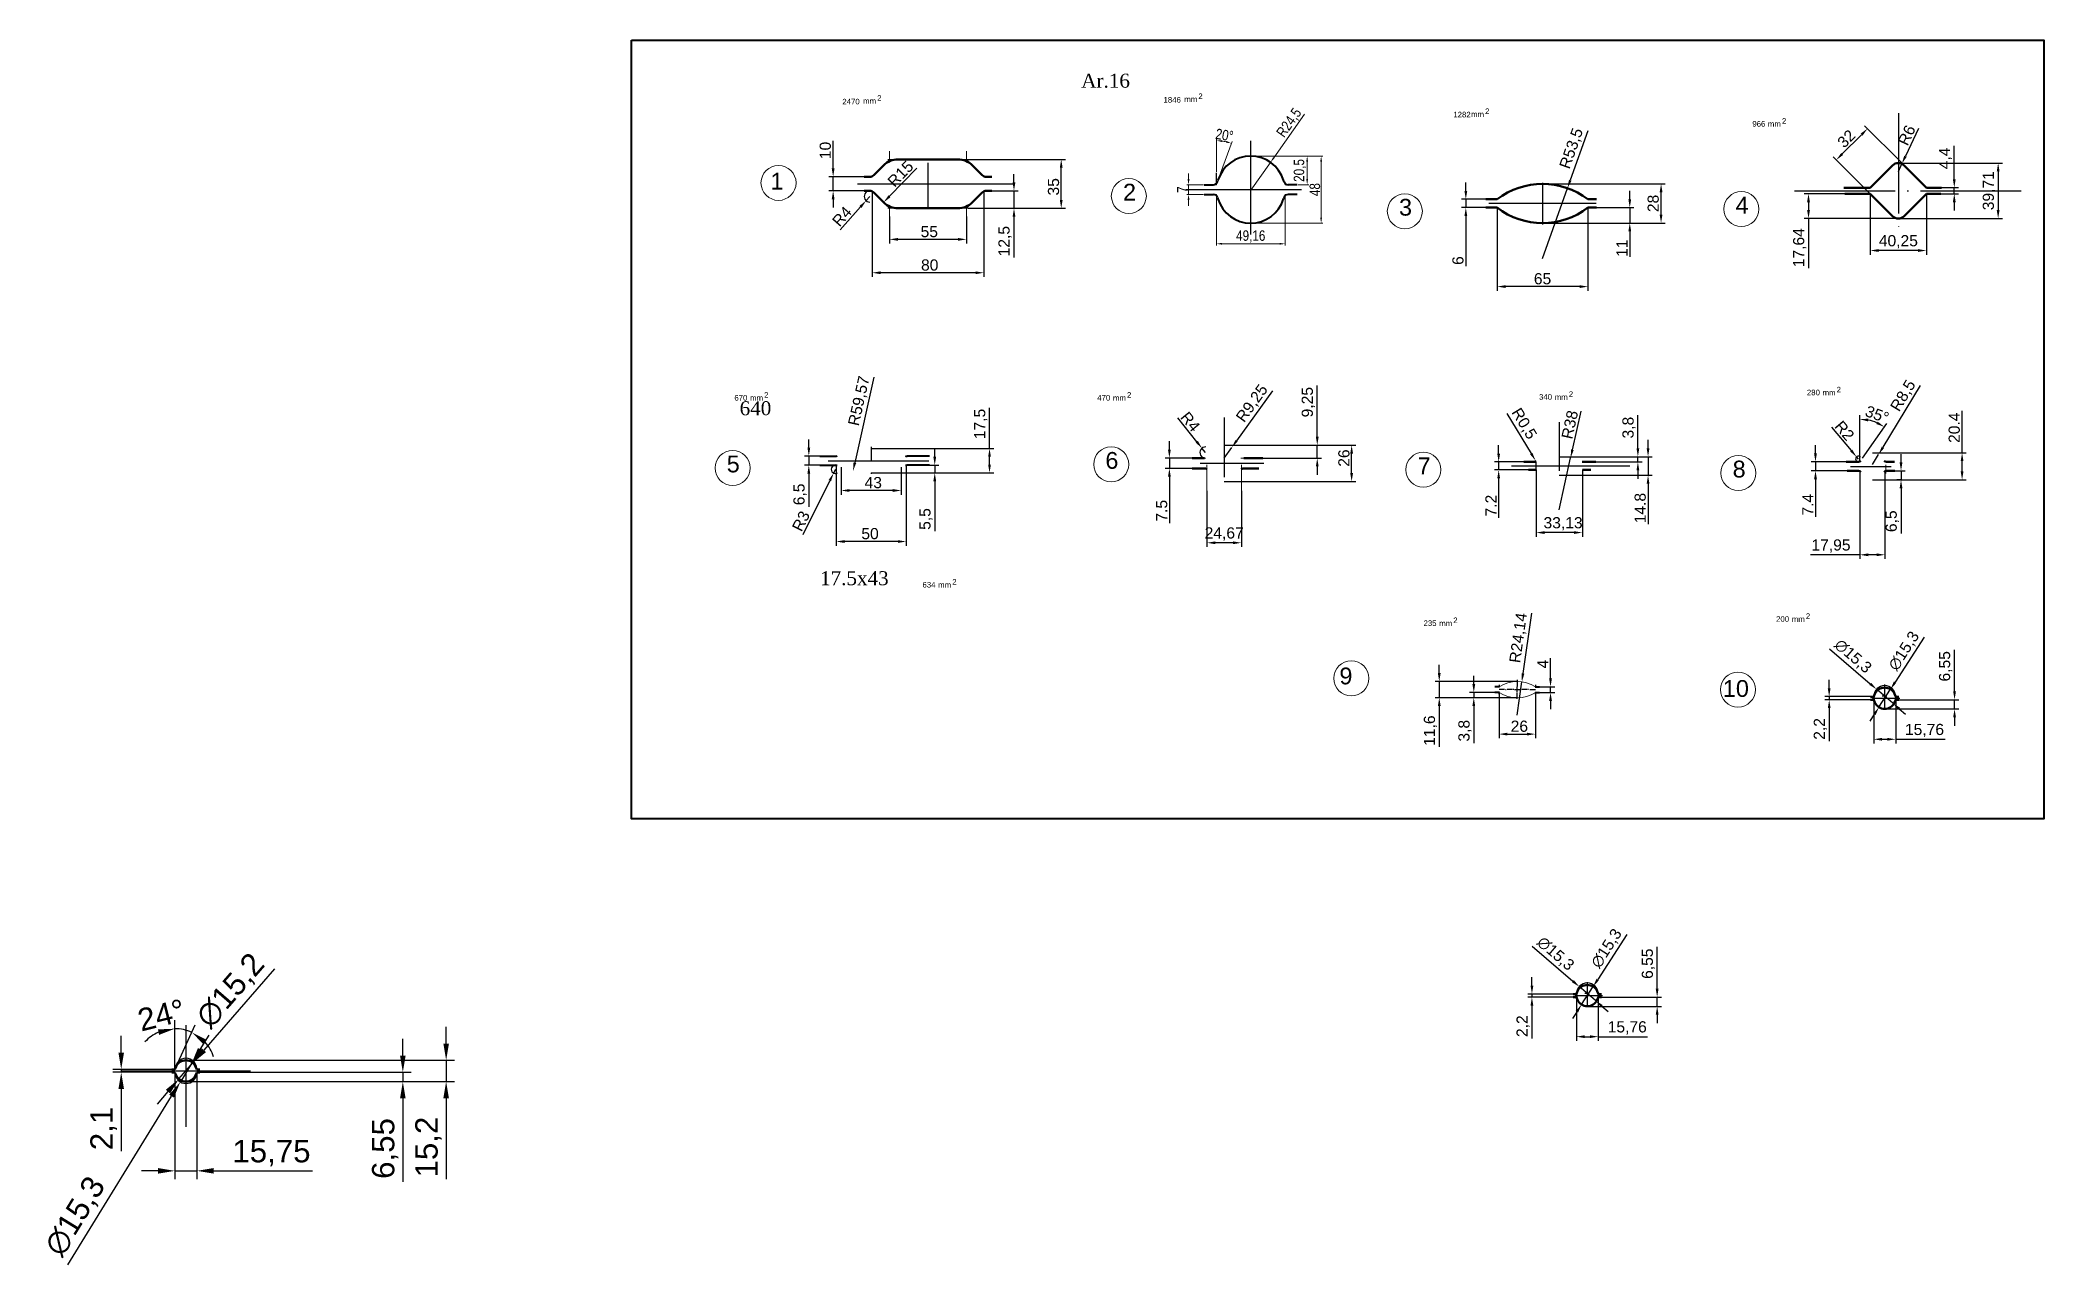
# Model space of a CAD drawing. Header units: millimetres. Extents: x -954 to 34898, y -2134 to 12006.
# Drawn here: x 8056 to 9490, y 7548 to 8424 of the extents above; entities that cross this region are included whole.
import ezdxf

# ---------------------------------------------------------------- set-up
doc = ezdxf.new("R2010")
doc.units = ezdxf.units.MM
doc.header["$LTSCALE"] = 3
doc.linetypes.add('ACAD_ISO04W100', pattern=[30, 24, -3, 0, -3])
for name, color, linetype, lineweight in [('Main', 1, 'Continuous', 40), ('Quota', 3, 'Continuous', 40), ('контурная', 7, 'Continuous', 50), ('осевые', 1, 'ACAD_ISO04W100', 25), ('размерные', 7, 'Continuous', 25), ('тонкая', 7, 'Continuous', 20), ('тонкий', 7, 'Continuous', 20)]:
    doc.layers.add(name, color=color, linetype=linetype, lineweight=lineweight)
doc.layers.add('осевая', color=4, linetype='Continuous')
doc.styles.add('s1v4', font='arial.ttf', dxfattribs={"height": 4})
doc.styles.add('s2.5v4', font='times.ttf', dxfattribs={"height": 10})
doc.styles.add('s3v2.5', font='arial.ttf', dxfattribs={"width": 0.8, "height": 7.5})
doc.styles.get("Standard").update_dxf_attribs({"font": 'arial.ttf'})
doc.dimstyles.new('s2v4', dxfattribs={"dimtxt": 8, "dimasz": 6, "dimexe": 3, "dimexo": 0, "dimgap": 1.5, "dimtad": 1, "dimtxsty": 'Standard', "dimcen": 2.5, "dimadec": 0, "dimazin": 0, "dimtfac": 1, "dimtmove": 0, "dimatfit": 3, "dimfxl": 1, "dimarcsym": 0})
doc.dimstyles.new('s2v4$0', dxfattribs={"dimtxt": 8, "dimasz": 6, "dimexe": 3, "dimexo": 0, "dimgap": 1.5, "dimtad": 1, "dimtxsty": 'Standard', "dimcen": 2.5, "dimadec": 0, "dimazin": 0, "dimtfac": 1, "dimtmove": 0, "dimatfit": 3, "dimfxl": 1, "dimarcsym": 0})
doc.dimstyles.new('s3v2.5', dxfattribs={"dimtxt": 7.5, "dimasz": 4, "dimexe": 1.25, "dimexo": 0.625, "dimtad": 1, "dimtxsty": 's3v2.5', "dimcen": 1.5, "dimclrd": 6, "dimclre": 256, "dimclrt": 1, "dimadec": 0, "dimazin": 0, "dimtfac": 1, "dimtmove": 0, "dimatfit": 3, "dimfxl": 1, "dimlwd": -1, "dimlwe": -1, "dimarcsym": 0})
doc.dimstyles.new('s4v4', dxfattribs={"dimtxt": 16, "dimasz": 12, "dimexe": 6, "dimexo": 0, "dimgap": 3, "dimtad": 1, "dimtxsty": 'Standard', "dimcen": 2.5, "dimadec": 0, "dimazin": 0, "dimtfac": 1, "dimtmove": 0, "dimatfit": 3, "dimfxl": 1, "dimarcsym": 0})

msp = doc.modelspace()

# ---------------------------------------------------------------- texts
at = {"layer": 'Quota', "style": 's2.5v4'}
msp.add_text('640', height=10, dxfattribs=at).set_placement((8556.591, 8156.055))
at = {"layer": 'тонкая', "style": 's1v4'}
for s, p in [('2470', (8630.074, 8378.448)), ('mm', (8644.921, 8378.921)), ('2', (8654.991, 8381.066)), ('1846', (8859.891, 8379.691)), ('mm', (8874.737, 8380.165)), ('2', (8884.807, 8382.309)), ('2', (9089.988, 8371.57)), ('1282', (9067.256, 8369.16)), ('mm', (9079.918, 8369.426)), ('966', (9281.202, 8362.572)), ('mm', (9292.307, 8362.472)), ('2', (9302.377, 8364.616)), ('2', (9149.89, 8169.204)), ('280', (9320.236, 8170.325)), ('mm', (9331.463, 8170.225)), ('2', (9341.533, 8172.369)), ('670', (8552.823, 8166.543)), ('mm', (8564.05, 8166.442)), ('2', (8574.12, 8168.587)), ('470', (8812.475, 8166.543)), ('mm', (8823.702, 8166.442)), ('2', (8833.772, 8168.587)), ('340', (9128.592, 8167.16)), ('mm', (9139.82, 8167.059)), ('634', (8687.404, 8032.769)), ('mm', (8698.632, 8032.669)), ('2', (8708.702, 8034.813)), ('235', (9045.929, 8005.269)), ('mm', (9057.156, 8005.168)), ('2', (9067.226, 8007.313)), ('200', (9298.201, 8008.268)), ('mm', (9309.428, 8008.167)), ('2', (9319.498, 8010.312))]:
    msp.add_text(s, height=4, dxfattribs=at).set_placement(p)
at = {"layer": 'тонкий'}
for s, height, style, p in [('Ar.16', 10, 's2.5v4', (8801.035, 8390.428)), ('1', 12, 's1v4', (8578.646, 8317.531)), ('2', 12, 's1v4', (8830.914, 8309.676)), ('3', 12, 's1v4', (9028.403, 8298.871)), ('4', 12, 's1v4', (9269.22, 8300.384)), ('6', 12, 's1v4', (8818.285, 8117.736)), ('5', 12, 's1v4', (8547.355, 8115.177)), ('7', 12, 's1v4', (9041.723, 8113.883)), ('8', 12, 's1v4', (9267.113, 8111.538)), ('17.5x43', 10, 's2.5v4', (8614.125, 8034.454)), ('9', 12, 's1v4', (8985.745, 7963.504)), ('10', 12, 's1v4', (9260.112, 7954.552))]:
    msp.add_text(s, height=height, dxfattribs=dict(at, style=style)).set_placement(p)

# ---------------------------------------------------------------- blocks, each defined once
blk = doc.blocks.new('*D2545')
at = {"layer": 'Defpoints', "color": 0, "transparency": 16777216}
for p in [(8165.4, 7692.7), (8155.4, 7681.2)]:
    blk.add_point(p, dxfattribs=at)
at = {"layer": 'размерные', "color": 0, "lineweight": -2, "transparency": 16777216}
for p, q in [((8223.8, 7759.9), (8173.2, 7701.7)), ((8155.4, 7681.2), (8165.4, 7692.7)), ((8147.5, 7672.1), (8139.7, 7663))]:
    blk.add_line(p, q, dxfattribs=at)
at = {"layer": 'размерные', "color": 0, "transparency": 16777216}
for points in [[(8171.7, 7703), (8174.8, 7700.4), (8165.4, 7692.7)], [(8146, 7673.4), (8149.1, 7670.8), (8155.4, 7681.2)]]:
    blk.add_solid(points, dxfattribs=at)
at = {"layer": 'размерные', "color": 0, "transparency": 16777216, "insert": (8192.8, 7743.9), "char_height": 16, "attachment_point": 5, "rotation": 49.0374}
blk.add_mtext('∅15,2', dxfattribs=at)
blk = doc.blocks.new('*D2546')
at = {"layer": 'Defpoints', "color": 0, "transparency": 16777216}
for p in [(8160.7, 7715.9), (8152.5, 7689.7), (8152.5, 7688), (8152.5, 7688), (8153.5, 7690)]:
    blk.add_point(p, dxfattribs=at)
at = {"layer": 'размерные', "color": 0, "lineweight": -2, "transparency": 16777216}
for p, q in [((8152.5, 7689.7), (8152.5, 7723.1)), ((8153.5, 7690), (8167.1, 7719.9))]:
    blk.add_line(p, q, dxfattribs=at)
for start, end in [(113.7653, 137.5307), (65.5151, 90), (17.9844, 41.7498)]:
    blk.add_arc((8152.5, 7688), 29.1, start, end, dxfattribs=at)
at = {"layer": 'размерные', "color": 0, "transparency": 16777216}
for points in [[(8140.4, 7716.6), (8141.2, 7712.7), (8152.5, 7717.1)], [(8173.1, 7705.8), (8175.4, 7709), (8164.6, 7714.5)]]:
    blk.add_solid(points, dxfattribs=at)
at = {"layer": 'размерные', "color": 0, "transparency": 16777216, "insert": (8142.8, 7726.9), "char_height": 16, "attachment_point": 5, "rotation": 14.074}
blk.add_mtext('24°', dxfattribs=at)
blk = doc.blocks.new('*D2547')
at = {"layer": 'Defpoints', "color": 0, "transparency": 16777216}
for p in [(8152.5, 7684.1), (8168.3, 7684.1), (8168.3, 7615.4)]:
    blk.add_point(p, dxfattribs=at)
at = {"layer": 'размерные', "color": 0, "lineweight": -2, "transparency": 16777216}
for p, q in [((8152.5, 7684.1), (8152.5, 7609.4)), ((8168.3, 7684.1), (8168.3, 7609.4)), ((8140.5, 7615.4), (8128.5, 7615.4)), ((8152.5, 7615.4), (8168.3, 7615.4)), ((8180.3, 7615.4), (8250.9, 7615.4))]:
    blk.add_line(p, q, dxfattribs=at)
at = {"layer": 'размерные', "color": 0, "transparency": 16777216}
for points in [[(8140.5, 7617.4), (8140.5, 7613.4), (8152.5, 7615.4)], [(8180.3, 7617.4), (8180.3, 7613.4), (8168.3, 7615.4)]]:
    blk.add_solid(points, dxfattribs=at)
at = {"layer": 'размерные', "color": 0, "transparency": 16777216, "insert": (8221.6, 7628), "char_height": 16, "attachment_point": 5}
blk.add_mtext('15,75', dxfattribs=at)
blk = doc.blocks.new('*D2548')
at = {"layer": 'Defpoints', "color": 0, "transparency": 16777216}
for p in [(8170.4, 7685.9), (8160.4, 7679.3), (8315.6, 7679.3)]:
    blk.add_point(p, dxfattribs=at)
at = {"layer": 'размерные', "color": 0, "lineweight": -2, "transparency": 16777216}
for p, q in [((8315.6, 7697.9), (8315.6, 7709.9)), ((8170.4, 7685.9), (8321.6, 7685.9)), ((8315.6, 7685.9), (8315.6, 7679.3)), ((8160.4, 7679.3), (8321.6, 7679.3)), ((8315.6, 7667.3), (8315.6, 7607.5))]:
    blk.add_line(p, q, dxfattribs=at)
at = {"layer": 'размерные', "color": 0, "transparency": 16777216}
for points in [[(8313.6, 7697.9), (8317.6, 7697.9), (8315.6, 7685.9)], [(8313.6, 7667.3), (8317.6, 7667.3), (8315.6, 7679.3)]]:
    blk.add_solid(points, dxfattribs=at)
at = {"layer": 'размерные', "color": 0, "transparency": 16777216, "insert": (8303, 7631.4), "char_height": 16, "attachment_point": 5, "rotation": 90}
blk.add_mtext('6,55', dxfattribs=at)
blk = doc.blocks.new('*D2549')
at = {"layer": 'Defpoints', "color": 0, "transparency": 16777216}
for p in [(8114.1, 7685.9), (8150.4, 7688), (8150.4, 7685.9)]:
    blk.add_point(p, dxfattribs=at)
at = {"layer": 'размерные', "color": 0, "lineweight": -2, "transparency": 16777216}
for p, q in [((8114.1, 7700), (8114.1, 7712)), ((8150.4, 7688), (8108.1, 7688)), ((8150.4, 7685.9), (8108.1, 7685.9)), ((8114.1, 7688), (8114.1, 7685.9)), ((8114.1, 7673.9), (8114.1, 7629.5))]:
    blk.add_line(p, q, dxfattribs=at)
at = {"layer": 'размерные', "color": 0, "transparency": 16777216}
for points in [[(8112.1, 7700), (8116.1, 7700), (8114.1, 7688)], [(8112.1, 7673.9), (8116.1, 7673.9), (8114.1, 7685.9)]]:
    blk.add_solid(points, dxfattribs=at)
at = {"layer": 'размерные', "color": 0, "transparency": 16777216, "insert": (8101.5, 7645.7), "char_height": 16, "attachment_point": 5, "rotation": 90}
blk.add_mtext('2,1', dxfattribs=at)
blk = doc.blocks.new('*D2550')
at = {"layer": 'Defpoints', "color": 0, "transparency": 16777216}
for p in [(8160.4, 7694.5), (8272.8, 7679.3), (8346.6, 7679.3)]:
    blk.add_point(p, dxfattribs=at)
at = {"layer": 'размерные', "color": 0, "lineweight": -2, "transparency": 16777216}
for p, q in [((8346.6, 7706.5), (8346.6, 7718.5)), ((8160.4, 7694.5), (8352.6, 7694.5)), ((8346.6, 7694.5), (8346.6, 7679.3)), ((8272.8, 7679.3), (8352.6, 7679.3)), ((8346.6, 7667.3), (8346.6, 7609.4))]:
    blk.add_line(p, q, dxfattribs=at)
at = {"layer": 'размерные', "color": 0, "transparency": 16777216}
for points in [[(8344.6, 7706.5), (8348.6, 7706.5), (8346.6, 7694.5)], [(8344.6, 7667.3), (8348.6, 7667.3), (8346.6, 7679.3)]]:
    blk.add_solid(points, dxfattribs=at)
at = {"layer": 'размерные', "color": 0, "transparency": 16777216, "insert": (8334, 7632.4), "char_height": 16, "attachment_point": 5, "rotation": 90}
blk.add_mtext('15,2', dxfattribs=at)
blk = doc.blocks.new('*D2551')
at = {"layer": 'Defpoints', "color": 0, "transparency": 16777216}
for p in [(8164.4, 7692.1), (8156.4, 7679)]:
    blk.add_point(p, dxfattribs=at)
at = {"layer": 'размерные', "color": 0, "lineweight": -2, "transparency": 16777216}
for p, q in [((8170.7, 7702.3), (8177, 7712.5)), ((8164.4, 7692.1), (8156.4, 7679)), ((8075.8, 7548.1), (8150.1, 7668.8))]:
    blk.add_line(p, q, dxfattribs=at)
at = {"layer": 'размерные', "color": 0, "transparency": 16777216}
for points in [[(8169, 7703.3), (8172.4, 7701.2), (8164.4, 7692.1)], [(8148.4, 7669.9), (8151.8, 7667.8), (8156.4, 7679)]]:
    blk.add_solid(points, dxfattribs=at)
at = {"layer": 'размерные', "color": 0, "transparency": 16777216, "insert": (8081.8, 7582.5), "char_height": 16, "attachment_point": 5, "rotation": 58.3792}
blk.add_mtext('∅15,3', dxfattribs=at)
blk = doc.blocks.new('*D1790')
at = {"layer": 'Defpoints', "color": 0, "transparency": 16777216}
for p in [(8864.1, 8125.4), (8880.3, 8125.4), (8880.3, 8118)]:
    blk.add_point(p, dxfattribs=at)
at = {"layer": 'тонкий', "color": 0, "lineweight": -2, "transparency": 16777216}
for p, q in [((8864.1, 8131.4), (8864.1, 8137.4)), ((8880.3, 8125.4), (8861.1, 8125.4)), ((8880.3, 8118), (8861.1, 8118)), ((8864.1, 8125.4), (8864.1, 8118)), ((8864.1, 8112), (8864.1, 8078.9))]:
    blk.add_line(p, q, dxfattribs=at)
at = {"layer": 'тонкий', "color": 0, "transparency": 16777216}
for points in [[(8863.1, 8131.4), (8865.1, 8131.4), (8864.1, 8125.4)], [(8863.1, 8112), (8865.1, 8112), (8864.1, 8118)]]:
    blk.add_solid(points, dxfattribs=at)
at = {"layer": 'тонкий', "color": 0, "transparency": 16777216, "insert": (8858.6, 8087.7), "char_height": 8, "attachment_point": 5, "rotation": 90}
blk.add_mtext('7.5', dxfattribs=at)
blk = doc.blocks.new('*D1755')
at = {"layer": 'Defpoints', "color": 0, "transparency": 16777216}
for p in [(8887.4, 8132.5), (8889.9, 8129.4)]:
    blk.add_point(p, dxfattribs=at)
at = {"layer": 'тонкий', "color": 0, "lineweight": -2, "transparency": 16777216}
for p, q in [((8869.8, 8154.1), (8883.6, 8137.1)), ((8889.9, 8129.4), (8887.4, 8132.5))]:
    blk.add_line(p, q, dxfattribs=at)
blk.add_arc((8889.9, 8129.4), 4, 86.1036, 270, dxfattribs=at)
at = {"layer": 'тонкий', "color": 0, "transparency": 16777216}
blk.add_solid([(8884.4, 8137.8), (8882.8, 8136.5), (8887.4, 8132.5)], dxfattribs=at)
at = {"layer": 'тонкий', "color": 0, "transparency": 16777216, "insert": (8879.1, 8151.4), "char_height": 8, "attachment_point": 5, "rotation": 309.0755}
blk.add_mtext('R4', dxfattribs=at)
blk = doc.blocks.new('*D1756')
at = {"layer": 'Defpoints', "color": 0, "transparency": 16777216}
for p in [(8903.3, 8134.6), (8994.5, 8134.6), (8903.3, 8108.7)]:
    blk.add_point(p, dxfattribs=at)
at = {"layer": 'тонкий', "color": 0, "lineweight": -2, "transparency": 16777216}
for p, q in [((8903.3, 8134.6), (8997.5, 8134.6)), ((8994.5, 8114.7), (8994.5, 8128.6)), ((8903.3, 8108.7), (8997.5, 8108.7))]:
    blk.add_line(p, q, dxfattribs=at)
at = {"layer": 'тонкий', "color": 0, "transparency": 16777216}
for points in [[(8993.5, 8128.6), (8995.5, 8128.6), (8994.5, 8134.6)], [(8993.5, 8114.7), (8995.5, 8114.7), (8994.5, 8108.7)]]:
    blk.add_solid(points, dxfattribs=at)
at = {"layer": 'тонкий', "color": 0, "transparency": 16777216, "insert": (8989, 8125.4), "char_height": 8, "attachment_point": 5, "rotation": 90}
blk.add_mtext('26', dxfattribs=at)
blk = doc.blocks.new('*D1791')
at = {"layer": 'Defpoints', "color": 0, "transparency": 16777216}
for p in [(8926.7, 8134.6), (8969.9, 8134.6), (8926.9, 8125.4)]:
    blk.add_point(p, dxfattribs=at)
at = {"layer": 'тонкий', "color": 0, "lineweight": -2, "transparency": 16777216}
for p, q in [((8969.9, 8140.6), (8969.9, 8177.3)), ((8926.7, 8134.6), (8972.9, 8134.6)), ((8969.9, 8125.4), (8969.9, 8134.6)), ((8926.9, 8125.4), (8972.9, 8125.4)), ((8969.9, 8119.4), (8969.9, 8113.4))]:
    blk.add_line(p, q, dxfattribs=at)
at = {"layer": 'тонкий', "color": 0, "transparency": 16777216}
for points in [[(8968.9, 8140.6), (8970.9, 8140.6), (8969.9, 8134.6)], [(8968.9, 8119.4), (8970.9, 8119.4), (8969.9, 8125.4)]]:
    blk.add_solid(points, dxfattribs=at)
at = {"layer": 'тонкий', "color": 0, "transparency": 16777216, "insert": (8963.5, 8165.4), "char_height": 8, "attachment_point": 5, "rotation": 90}
blk.add_mtext('9,25', dxfattribs=at)
blk = doc.blocks.new('*D1757')
at = {"layer": 'Defpoints', "color": 0, "transparency": 16777216}
for p in [(8908.7, 8132.9), (8903.3, 8125.4)]:
    blk.add_point(p, dxfattribs=at)
at = {"layer": 'тонкий', "color": 0, "lineweight": -2, "transparency": 16777216}
for p, q in [((8937.9, 8173.4), (8912.2, 8137.7)), ((8903.3, 8125.4), (8908.7, 8132.9))]:
    blk.add_line(p, q, dxfattribs=at)
at = {"layer": 'тонкий', "color": 0, "transparency": 16777216}
blk.add_solid([(8911.4, 8138.3), (8913, 8137.2), (8908.7, 8132.9)], dxfattribs=at)
at = {"layer": 'тонкий', "color": 0, "transparency": 16777216, "insert": (8923.6, 8164.3), "char_height": 8, "attachment_point": 5, "rotation": 54.191}
blk.add_mtext('R9,25', dxfattribs=at)
blk = doc.blocks.new('*D1758')
at = {"layer": 'Defpoints', "color": 0, "transparency": 16777216}
for p in [(8606.1, 8120.3), (8613.9, 8126.8), (8613.9, 8120.3)]:
    blk.add_point(p, dxfattribs=at)
at = {"layer": 'тонкий', "color": 0, "lineweight": -2, "transparency": 16777216}
for p, q in [((8606.1, 8132.8), (8606.1, 8138.8)), ((8613.9, 8126.8), (8603.1, 8126.8)), ((8613.9, 8120.3), (8603.1, 8120.3)), ((8606.1, 8126.8), (8606.1, 8120.3)), ((8606.1, 8114.3), (8606.1, 8090.6))]:
    blk.add_line(p, q, dxfattribs=at)
at = {"layer": 'тонкий', "color": 0, "transparency": 16777216}
for points in [[(8605.1, 8132.8), (8607.1, 8132.8), (8606.1, 8126.8)], [(8605.1, 8114.3), (8607.1, 8114.3), (8606.1, 8120.3)]]:
    blk.add_solid(points, dxfattribs=at)
at = {"layer": 'тонкий', "color": 0, "transparency": 16777216, "insert": (8599.8, 8099.4), "char_height": 8, "attachment_point": 5, "rotation": 90}
blk.add_mtext('6,5', dxfattribs=at)
blk = doc.blocks.new('*D1759')
at = {"layer": 'Defpoints', "color": 0, "transparency": 16777216}
for p in [(8625.7, 8120.2), (8675.8, 8120.2), (8625.7, 8065.7)]:
    blk.add_point(p, dxfattribs=at)
at = {"layer": 'тонкий', "color": 0, "lineweight": -2, "transparency": 16777216}
for p, q in [((8625.7, 8120.2), (8625.7, 8062.7)), ((8675.8, 8120.2), (8675.8, 8062.7)), ((8669.8, 8065.7), (8631.7, 8065.7))]:
    blk.add_line(p, q, dxfattribs=at)
at = {"layer": 'тонкий', "color": 0, "transparency": 16777216}
for points in [[(8631.7, 8066.7), (8631.7, 8064.7), (8625.7, 8065.7)], [(8669.8, 8066.7), (8669.8, 8064.7), (8675.8, 8065.7)]]:
    blk.add_solid(points, dxfattribs=at)
at = {"layer": 'тонкий', "color": 0, "transparency": 16777216, "insert": (8649.9, 8071.3), "char_height": 8, "attachment_point": 5}
blk.add_mtext('50', dxfattribs=at)
blk = doc.blocks.new('*D1792')
at = {"layer": 'Defpoints', "color": 0, "transparency": 16777216}
for p in [(8692.5, 8120.3), (8696.2, 8120.3), (8650.7, 8114.8)]:
    blk.add_point(p, dxfattribs=at)
at = {"layer": 'тонкий', "color": 0, "lineweight": -2, "transparency": 16777216}
for p, q in [((8696.2, 8126.3), (8696.2, 8132.3)), ((8692.5, 8120.3), (8699.2, 8120.3)), ((8696.2, 8120.3), (8696.2, 8114.8)), ((8650.7, 8114.8), (8699.2, 8114.8)), ((8696.2, 8108.8), (8696.2, 8073))]:
    blk.add_line(p, q, dxfattribs=at)
at = {"layer": 'тонкий', "color": 0, "transparency": 16777216}
for points in [[(8695.2, 8126.3), (8697.2, 8126.3), (8696.2, 8120.3)], [(8695.2, 8108.8), (8697.2, 8108.8), (8696.2, 8114.8)]]:
    blk.add_solid(points, dxfattribs=at)
at = {"layer": 'тонкий', "color": 0, "transparency": 16777216, "insert": (8689.9, 8081.8), "char_height": 8, "attachment_point": 5, "rotation": 90}
blk.add_mtext('5,5', dxfattribs=at)
blk = doc.blocks.new('*D1760')
at = {"layer": 'Defpoints', "color": 0, "transparency": 16777216}
for p in [(8651.4, 8132.3), (8735.4, 8132.3), (8695.3, 8114.8)]:
    blk.add_point(p, dxfattribs=at)
at = {"layer": 'тонкий', "color": 0, "lineweight": -2, "transparency": 16777216}
for p, q in [((8735.4, 8132.3), (8735.4, 8161.3)), ((8651.4, 8132.3), (8738.4, 8132.3)), ((8735.4, 8120.8), (8735.4, 8126.3)), ((8695.3, 8114.8), (8738.4, 8114.8))]:
    blk.add_line(p, q, dxfattribs=at)
at = {"layer": 'тонкий', "color": 0, "transparency": 16777216}
for points in [[(8734.4, 8126.3), (8736.4, 8126.3), (8735.4, 8132.3)], [(8734.4, 8120.8), (8736.4, 8120.8), (8735.4, 8114.8)]]:
    blk.add_solid(points, dxfattribs=at)
at = {"layer": 'тонкий', "color": 0, "transparency": 16777216, "insert": (8729.1, 8149.8), "char_height": 8, "attachment_point": 5, "rotation": 90}
blk.add_mtext('17,5', dxfattribs=at)
blk = doc.blocks.new('*D1761')
at = {"color": 0, "lineweight": -2, "transparency": 16777216}
for p, q in [((8629.2, 8118.8), (8629.2, 8099.2)), ((8672.2, 8118.8), (8672.2, 8099.2)), ((8666.2, 8102.2), (8635.2, 8102.2))]:
    blk.add_line(p, q, dxfattribs=at)
at = {"color": 0, "transparency": 16777216}
for points in [[(8635.2, 8103.2), (8635.2, 8101.2), (8629.2, 8102.2)], [(8666.2, 8103.2), (8666.2, 8101.2), (8672.2, 8102.2)]]:
    blk.add_solid(points, dxfattribs=at)
at = {"layer": 'Defpoints', "color": 0, "transparency": 16777216}
for p in [(8629.2, 8118.8), (8672.2, 8118.8), (8629.2, 8102.2)]:
    blk.add_point(p, dxfattribs=at)
at = {"color": 0, "lineweight": 15, "transparency": 16777216, "insert": (8652.2, 8107.8), "char_height": 8, "attachment_point": 5}
blk.add_mtext('43', dxfattribs=at)
blk = doc.blocks.new('*D1793')
at = {"layer": 'Defpoints', "color": 0, "transparency": 16777216}
for p in [(8625.1, 8117.3), (8623.8, 8114.6)]:
    blk.add_point(p, dxfattribs=at)
at = {"layer": 'тонкий', "color": 0, "lineweight": -2, "transparency": 16777216}
for p, q in [((8625.1, 8117.3), (8623.8, 8114.6)), ((8602, 8070.7), (8621.1, 8109.2))]:
    blk.add_line(p, q, dxfattribs=at)
blk.add_arc((8625.1, 8117.3), 3, 90, 300.9069, dxfattribs=at)
at = {"layer": 'тонкий', "color": 0, "transparency": 16777216}
blk.add_solid([(8620.2, 8109.6), (8622, 8108.8), (8623.8, 8114.6)], dxfattribs=at)
at = {"layer": 'тонкий', "color": 0, "transparency": 16777216, "insert": (8600.5, 8080.3), "char_height": 8, "attachment_point": 5, "rotation": 63.6111}
blk.add_mtext('R3', dxfattribs=at)
blk = doc.blocks.new('*D1762')
at = {"layer": 'Defpoints', "color": 0, "transparency": 16777216}
for p in [(8650.7, 8174.3), (8637.7, 8116.2)]:
    blk.add_point(p, dxfattribs=at)
at = {"layer": 'тонкий', "color": 0, "lineweight": -2, "transparency": 16777216}
blk.add_line((8652.7, 8183.2), (8639, 8122.1), dxfattribs=at)
at = {"layer": 'тонкий', "color": 0, "transparency": 16777216}
blk.add_solid([(8638.1, 8122.3), (8640, 8121.8), (8637.7, 8116.2)], dxfattribs=at)
at = {"layer": 'тонкий', "color": 0, "transparency": 16777216, "insert": (8642.5, 8166.2), "char_height": 8, "attachment_point": 5, "rotation": 77.385}
blk.add_mtext('R59,57', dxfattribs=at)
blk = doc.blocks.new('*D1763')
at = {"layer": 'Defpoints', "color": 0, "transparency": 16777216}
for p in [(9126.5, 8116.9), (9159.6, 8116.9), (9126.5, 8072.1)]:
    blk.add_point(p, dxfattribs=at)
at = {"layer": 'тонкий', "color": 0, "lineweight": -2, "transparency": 16777216}
for p, q in [((9126.5, 8116.9), (9126.5, 8069.1)), ((9159.6, 8116.9), (9159.6, 8069.1)), ((9153.6, 8072.1), (9132.5, 8072.1))]:
    blk.add_line(p, q, dxfattribs=at)
at = {"layer": 'тонкий', "color": 0, "transparency": 16777216}
for points in [[(9132.5, 8073.1), (9132.5, 8071.1), (9126.5, 8072.1)], [(9153.6, 8073.1), (9153.6, 8071.1), (9159.6, 8072.1)]]:
    blk.add_solid(points, dxfattribs=at)
at = {"layer": 'тонкий', "color": 0, "transparency": 16777216, "insert": (9145.8, 8078.4), "char_height": 8, "attachment_point": 5}
blk.add_mtext('33,13', dxfattribs=at)
blk = doc.blocks.new('*D1794')
at = {"layer": 'Defpoints', "color": 0, "transparency": 16777216}
for p in [(9099.7, 8122.6), (9117.7, 8122.6), (9121.1, 8116.9)]:
    blk.add_point(p, dxfattribs=at)
at = {"layer": 'тонкий', "color": 0, "lineweight": -2, "transparency": 16777216}
for p, q in [((9099.7, 8128.6), (9099.7, 8134.6)), ((9117.7, 8122.6), (9096.7, 8122.6)), ((9121.1, 8116.9), (9096.7, 8116.9)), ((9099.7, 8122.6), (9099.7, 8116.9)), ((9099.7, 8110.9), (9099.7, 8082.6))]:
    blk.add_line(p, q, dxfattribs=at)
at = {"layer": 'тонкий', "color": 0, "transparency": 16777216}
for points in [[(9098.7, 8128.6), (9100.7, 8128.6), (9099.7, 8122.6)], [(9098.7, 8110.9), (9100.7, 8110.9), (9099.7, 8116.9)]]:
    blk.add_solid(points, dxfattribs=at)
at = {"layer": 'тонкий', "color": 0, "transparency": 16777216, "insert": (9094.2, 8091.4), "char_height": 8, "attachment_point": 5, "rotation": 90}
blk.add_mtext('7.2', dxfattribs=at)
blk = doc.blocks.new('*D1795')
at = {"layer": 'Defpoints', "color": 0, "transparency": 16777216}
for p in [(9126.1, 8123.6), (9126.3, 8123.1)]:
    blk.add_point(p, dxfattribs=at)
at = {"layer": 'тонкий', "color": 0, "lineweight": -2, "transparency": 16777216}
for p, q in [((9105.5, 8157.3), (9123, 8128.7)), ((9126.3, 8123.1), (9126.1, 8123.6))]:
    blk.add_line(p, q, dxfattribs=at)
blk.add_arc((9126.3, 8123.1), 0.5, 121.3377, 270, dxfattribs=at)
at = {"layer": 'тонкий', "color": 0, "transparency": 16777216}
blk.add_solid([(9123.8, 8129.2), (9122.1, 8128.2), (9126.1, 8123.6)], dxfattribs=at)
at = {"layer": 'тонкий', "color": 0, "transparency": 16777216, "insert": (9117.5, 8149.8), "char_height": 8, "attachment_point": 5, "rotation": 301.3377}
blk.add_mtext('R0,5', dxfattribs=at)
blk = doc.blocks.new('*D1796')
at = {"layer": 'Defpoints', "color": 0, "transparency": 16777216}
for p in [(9143, 8126.4), (9169.3, 8122.6), (9199.3, 8126.4)]:
    blk.add_point(p, dxfattribs=at)
at = {"layer": 'тонкий', "color": 0, "lineweight": -2, "transparency": 16777216}
for p, q in [((9199.3, 8132.4), (9199.3, 8156)), ((9143, 8126.4), (9202.3, 8126.4)), ((9169.3, 8122.6), (9202.3, 8122.6)), ((9199.3, 8122.6), (9199.3, 8126.4)), ((9199.3, 8116.6), (9199.3, 8110.6))]:
    blk.add_line(p, q, dxfattribs=at)
at = {"layer": 'тонкий', "color": 0, "transparency": 16777216}
for points in [[(9198.3, 8132.4), (9200.3, 8132.4), (9199.3, 8126.4)], [(9198.3, 8116.6), (9200.3, 8116.6), (9199.3, 8122.6)]]:
    blk.add_solid(points, dxfattribs=at)
at = {"layer": 'тонкий', "color": 0, "transparency": 16777216, "insert": (9193, 8147.2), "char_height": 8, "attachment_point": 5, "rotation": 90}
blk.add_mtext('3,8', dxfattribs=at)
blk = doc.blocks.new('*D1764')
at = {"layer": 'Defpoints', "color": 0, "transparency": 16777216}
for p in [(9178.4, 8126.4), (9143, 8113.1), (9206.6, 8113.1)]:
    blk.add_point(p, dxfattribs=at)
at = {"layer": 'тонкий', "color": 0, "lineweight": -2, "transparency": 16777216}
for p, q in [((9206.6, 8132.4), (9206.6, 8138.4)), ((9178.4, 8126.4), (9209.6, 8126.4)), ((9206.6, 8126.4), (9206.6, 8113.1)), ((9143, 8113.1), (9209.6, 8113.1)), ((9206.6, 8107.1), (9206.6, 8078.1))]:
    blk.add_line(p, q, dxfattribs=at)
at = {"layer": 'тонкий', "color": 0, "transparency": 16777216}
for points in [[(9205.6, 8132.4), (9207.6, 8132.4), (9206.6, 8126.4)], [(9205.6, 8107.1), (9207.6, 8107.1), (9206.6, 8113.1)]]:
    blk.add_solid(points, dxfattribs=at)
at = {"layer": 'тонкий', "color": 0, "transparency": 16777216, "insert": (9201, 8089.6), "char_height": 8, "attachment_point": 5, "rotation": 90}
blk.add_mtext('14.8', dxfattribs=at)
blk = doc.blocks.new('*D1765')
at = {"layer": 'Defpoints', "color": 0, "transparency": 16777216}
for p in [(9151.2, 8125.6), (9143, 8088.4)]:
    blk.add_point(p, dxfattribs=at)
at = {"layer": 'тонкий', "color": 0, "lineweight": -2, "transparency": 16777216}
for p, q in [((9158.5, 8158.9), (9152.4, 8131.4)), ((9143, 8088.4), (9151.2, 8125.6))]:
    blk.add_line(p, q, dxfattribs=at)
at = {"layer": 'тонкий', "color": 0, "transparency": 16777216}
blk.add_solid([(9151.5, 8131.6), (9153.4, 8131.2), (9151.2, 8125.6)], dxfattribs=at)
at = {"layer": 'тонкий', "color": 0, "transparency": 16777216, "insert": (9150.6, 8149.3), "char_height": 8, "attachment_point": 5, "rotation": 77.6507}
blk.add_mtext('R38', dxfattribs=at)
blk = doc.blocks.new('*D1766')
at = {"layer": 'Defpoints', "color": 0, "transparency": 16777216}
for p in [(9367.1, 8129.2), (9431.3, 8129.2), (9367.1, 8109.8)]:
    blk.add_point(p, dxfattribs=at)
at = {"layer": 'тонкий', "color": 0, "lineweight": -2, "transparency": 16777216}
for p, q in [((9431.3, 8129.2), (9431.3, 8159.1)), ((9367.1, 8129.2), (9434.3, 8129.2)), ((9431.3, 8115.8), (9431.3, 8123.2)), ((9367.1, 8109.8), (9434.3, 8109.8))]:
    blk.add_line(p, q, dxfattribs=at)
at = {"layer": 'тонкий', "color": 0, "transparency": 16777216}
for points in [[(9430.3, 8123.2), (9432.3, 8123.2), (9431.3, 8129.2)], [(9430.3, 8115.8), (9432.3, 8115.8), (9431.3, 8109.8)]]:
    blk.add_solid(points, dxfattribs=at)
at = {"layer": 'тонкий', "color": 0, "transparency": 16777216, "insert": (9425.7, 8147.1), "char_height": 8, "attachment_point": 5, "rotation": 90}
blk.add_mtext('20.4', dxfattribs=at)
blk = doc.blocks.new('*D1767')
at = {"layer": 'Defpoints', "color": 0, "transparency": 16777216}
for p in [(9358.1, 8116.3), (9376.1, 8116.3), (9358.1, 8056.2)]:
    blk.add_point(p, dxfattribs=at)
at = {"layer": 'тонкий', "color": 0, "lineweight": -2, "transparency": 16777216}
for p, q in [((9358.1, 8116.3), (9358.1, 8053.2)), ((9376.1, 8116.3), (9376.1, 8053.2)), ((9358.1, 8056.2), (9322.8, 8056.2)), ((9370.1, 8056.2), (9364.1, 8056.2))]:
    blk.add_line(p, q, dxfattribs=at)
at = {"layer": 'тонкий', "color": 0, "transparency": 16777216}
for points in [[(9364.1, 8057.2), (9364.1, 8055.2), (9358.1, 8056.2)], [(9370.1, 8057.2), (9370.1, 8055.2), (9376.1, 8056.2)]]:
    blk.add_solid(points, dxfattribs=at)
at = {"layer": 'тонкий', "color": 0, "transparency": 16777216, "insert": (9337.5, 8062.5), "char_height": 8, "attachment_point": 5}
blk.add_mtext('17,95', dxfattribs=at)
blk = doc.blocks.new('*D1768')
at = {"layer": 'Defpoints', "color": 0, "transparency": 16777216}
for p in [(9364.3, 8152.6), (9357.6, 8121.9), (9358.1, 8116.8), (9358.1, 8116.3), (9360.1, 8125.4)]:
    blk.add_point(p, dxfattribs=at)
at = {"layer": 'тонкий', "color": 0, "lineweight": -2, "transparency": 16777216}
for p, q in [((9358.1, 8122.7), (9358.1, 8156.2)), ((9360.1, 8125.4), (9377.4, 8150.1))]:
    blk.add_line(p, q, dxfattribs=at)
blk.add_arc((9358.1, 8122.7), 30.5, 66.2779, 78.7221, dxfattribs=at)
at = {"layer": 'тонкий', "color": 0, "transparency": 16777216}
for points in [[(9364, 8151.6), (9364.2, 8153.6), (9358.1, 8153.2)], [(9370.9, 8151.5), (9369.9, 8149.8), (9375.7, 8147.7)]]:
    blk.add_solid(points, dxfattribs=at)
at = {"layer": 'тонкий', "color": 0, "transparency": 16777216, "insert": (9370.5, 8156.6), "char_height": 8, "attachment_point": 5, "rotation": 340.0337}
blk.add_mtext('35°', dxfattribs=at)
blk = doc.blocks.new('*D1797')
at = {"layer": 'Defpoints', "color": 0, "transparency": 16777216}
for p in [(9355.8, 8126.2), (9357.1, 8124.7)]:
    blk.add_point(p, dxfattribs=at)
at = {"layer": 'тонкий', "color": 0, "lineweight": -2, "transparency": 16777216}
for p, q in [((9337.8, 8147.4), (9351.9, 8130.8)), ((9357.1, 8124.7), (9355.8, 8126.2))]:
    blk.add_line(p, q, dxfattribs=at)
blk.add_arc((9357.1, 8124.7), 2, 44.317, 270, dxfattribs=at)
at = {"layer": 'тонкий', "color": 0, "transparency": 16777216}
blk.add_solid([(9352.7, 8131.4), (9351.2, 8130.1), (9355.8, 8126.2)], dxfattribs=at)
at = {"layer": 'тонкий', "color": 0, "transparency": 16777216, "insert": (9347.2, 8145), "char_height": 8, "attachment_point": 5, "rotation": 310.2607}
blk.add_mtext('R2', dxfattribs=at)
blk = doc.blocks.new('*D1769')
at = {"layer": 'Defpoints', "color": 0, "transparency": 16777216}
for p in [(9367.1, 8120.7), (9371.5, 8127.9)]:
    blk.add_point(p, dxfattribs=at)
at = {"layer": 'тонкий', "color": 0, "lineweight": -2, "transparency": 16777216}
for p, q in [((9401.4, 8177.3), (9374.6, 8133.1)), ((9367.1, 8120.7), (9371.5, 8127.9))]:
    blk.add_line(p, q, dxfattribs=at)
at = {"layer": 'тонкий', "color": 0, "transparency": 16777216}
blk.add_solid([(9373.8, 8133.6), (9375.5, 8132.6), (9371.5, 8127.9)], dxfattribs=at)
at = {"layer": 'тонкий', "color": 0, "transparency": 16777216, "insert": (9389.5, 8169.8), "char_height": 8, "attachment_point": 5, "rotation": 58.8208}
blk.add_mtext('R8,5', dxfattribs=at)
blk = doc.blocks.new('*D1798')
at = {"layer": 'Defpoints', "color": 0, "transparency": 16777216}
for p in [(9378, 8116.3), (9387.6, 8109.8), (9387.9, 8109.8)]:
    blk.add_point(p, dxfattribs=at)
at = {"layer": 'тонкий', "color": 0, "lineweight": -2, "transparency": 16777216}
for p, q in [((9378, 8116.3), (9390.6, 8116.3)), ((9387.6, 8122.3), (9387.6, 8128.3)), ((9387.6, 8116.3), (9387.6, 8109.8)), ((9387.9, 8109.8), (9384.6, 8109.8)), ((9387.6, 8103.8), (9387.6, 8071.4))]:
    blk.add_line(p, q, dxfattribs=at)
at = {"layer": 'тонкий', "color": 0, "transparency": 16777216}
for points in [[(9386.6, 8122.3), (9388.6, 8122.3), (9387.6, 8116.3)], [(9386.6, 8103.8), (9388.6, 8103.8), (9387.6, 8109.8)]]:
    blk.add_solid(points, dxfattribs=at)
at = {"layer": 'тонкий', "color": 0, "transparency": 16777216, "insert": (9381.3, 8080.2), "char_height": 8, "attachment_point": 5, "rotation": 90}
blk.add_mtext('6,5', dxfattribs=at)
blk = doc.blocks.new('*D1799')
at = {"layer": 'Defpoints', "color": 0, "transparency": 16777216}
for p in [(9326.4, 8116.3), (9354.8, 8122.7), (9354.8, 8116.3)]:
    blk.add_point(p, dxfattribs=at)
at = {"layer": 'тонкий', "color": 0, "lineweight": -2, "transparency": 16777216}
for p, q in [((9326.4, 8128.7), (9326.4, 8134.7)), ((9354.8, 8122.7), (9323.4, 8122.7)), ((9354.8, 8116.3), (9323.4, 8116.3)), ((9326.4, 8122.7), (9326.4, 8116.3)), ((9326.4, 8110.3), (9326.4, 8083.3))]:
    blk.add_line(p, q, dxfattribs=at)
at = {"layer": 'тонкий', "color": 0, "transparency": 16777216}
for points in [[(9325.4, 8128.7), (9327.4, 8128.7), (9326.4, 8122.7)], [(9325.4, 8110.3), (9327.4, 8110.3), (9326.4, 8116.3)]]:
    blk.add_solid(points, dxfattribs=at)
at = {"layer": 'тонкий', "color": 0, "transparency": 16777216, "insert": (9320.9, 8092), "char_height": 8, "attachment_point": 5, "rotation": 90}
blk.add_mtext('7.4', dxfattribs=at)
blk = doc.blocks.new('*D1800')
at = {"layer": 'Defpoints', "color": 0, "transparency": 16777216}
for p in [(8891, 8101.9), (8915.6, 8101.9), (8891, 8064.8)]:
    blk.add_point(p, dxfattribs=at)
at = {"layer": 'тонкий', "color": 0, "lineweight": -2, "transparency": 16777216}
for p, q in [((8891, 8101.9), (8891, 8061.8)), ((8915.6, 8101.9), (8915.6, 8061.8)), ((8909.6, 8064.8), (8897, 8064.8))]:
    blk.add_line(p, q, dxfattribs=at)
at = {"layer": 'тонкий', "color": 0, "transparency": 16777216}
for points in [[(8897, 8065.8), (8897, 8063.8), (8891, 8064.8)], [(8909.6, 8065.8), (8909.6, 8063.8), (8915.6, 8064.8)]]:
    blk.add_solid(points, dxfattribs=at)
at = {"layer": 'тонкий', "color": 0, "transparency": 16777216, "insert": (8903.3, 8071.1), "char_height": 8, "attachment_point": 5}
blk.add_mtext('24,67', dxfattribs=at)
blk = doc.blocks.new('*D1828')
at = {"layer": 'Defpoints', "color": 0, "transparency": 16777216}
for p in [(9100, 7957.1), (9126, 7957.1), (9126, 7927.9)]:
    blk.add_point(p, dxfattribs=at)
at = {"layer": 'тонкий', "color": 0, "lineweight": -2, "transparency": 16777216}
for p, q in [((9100, 7957.1), (9100, 7924.9)), ((9126, 7957.1), (9126, 7924.9)), ((9106, 7927.9), (9120, 7927.9))]:
    blk.add_line(p, q, dxfattribs=at)
at = {"layer": 'тонкий', "color": 0, "transparency": 16777216}
for points in [[(9106, 7928.9), (9106, 7926.9), (9100, 7927.9)], [(9120, 7928.9), (9120, 7926.9), (9126, 7927.9)]]:
    blk.add_solid(points, dxfattribs=at)
at = {"layer": 'тонкий', "color": 0, "transparency": 16777216, "insert": (9114.5, 7933.5), "char_height": 8, "attachment_point": 5}
blk.add_mtext('26', dxfattribs=at)
blk = doc.blocks.new('*D1829')
at = {"layer": 'Defpoints', "color": 0, "transparency": 16777216}
for p in [(9097, 7957.7), (9081.9, 7953.9), (9096, 7953.9)]:
    blk.add_point(p, dxfattribs=at)
at = {"layer": 'тонкий', "color": 0, "lineweight": -2, "transparency": 16777216}
for p, q in [((9097, 7957.7), (9078.9, 7957.7)), ((9081.9, 7963.7), (9081.9, 7969.7)), ((9081.9, 7957.7), (9081.9, 7953.9)), ((9096, 7953.9), (9078.9, 7953.9)), ((9081.9, 7947.9), (9081.9, 7921.5))]:
    blk.add_line(p, q, dxfattribs=at)
at = {"layer": 'тонкий', "color": 0, "transparency": 16777216}
for points in [[(9080.9, 7963.7), (9082.9, 7963.7), (9081.9, 7957.7)], [(9080.9, 7947.9), (9082.9, 7947.9), (9081.9, 7953.9)]]:
    blk.add_solid(points, dxfattribs=at)
at = {"layer": 'тонкий', "color": 0, "transparency": 16777216, "insert": (9075.6, 7930.3), "char_height": 8, "attachment_point": 5, "rotation": 90}
blk.add_mtext('3,8', dxfattribs=at)
blk = doc.blocks.new('*D1830')
at = {"layer": 'Defpoints', "color": 0, "transparency": 16777216}
for p in [(9116.3, 7965.3), (9113, 7941.4)]:
    blk.add_point(p, dxfattribs=at)
at = {"layer": 'размерные', "color": 0, "lineweight": -2, "transparency": 16777216}
for p, q in [((9123.1, 8014.5), (9117.1, 7971.3)), ((9113, 7941.4), (9116.3, 7965.3))]:
    blk.add_line(p, q, dxfattribs=at)
at = {"layer": 'размерные', "color": 0, "transparency": 16777216}
blk.add_solid([(9116.2, 7971.4), (9118.1, 7971.1), (9116.3, 7965.3)], dxfattribs=at)
at = {"layer": 'размерные', "color": 0, "transparency": 16777216, "insert": (9114.3, 7996.7), "char_height": 8, "attachment_point": 5, "rotation": 82.119}
blk.add_mtext('R24,14', dxfattribs=at)
blk = doc.blocks.new('*D1831')
at = {"layer": 'Defpoints', "color": 0, "transparency": 16777216}
for p in [(9129, 7961.7), (9129, 7957.7), (9136.8, 7961.7)]:
    blk.add_point(p, dxfattribs=at)
at = {"layer": 'размерные', "color": 0, "lineweight": -2, "transparency": 16777216}
for p, q in [((9136.8, 7967.7), (9136.8, 7982.3)), ((9129, 7961.7), (9139.8, 7961.7)), ((9129, 7957.7), (9139.8, 7957.7)), ((9136.8, 7957.7), (9136.8, 7961.7)), ((9136.8, 7951.7), (9136.8, 7945.7))]:
    blk.add_line(p, q, dxfattribs=at)
at = {"layer": 'размерные', "color": 0, "transparency": 16777216}
for points in [[(9135.8, 7967.7), (9137.8, 7967.7), (9136.8, 7961.7)], [(9135.8, 7951.7), (9137.8, 7951.7), (9136.8, 7957.7)]]:
    blk.add_solid(points, dxfattribs=at)
at = {"layer": 'размерные', "color": 0, "transparency": 16777216, "insert": (9131.3, 7978), "char_height": 8, "attachment_point": 5, "rotation": 90}
blk.add_mtext('4', dxfattribs=at)
blk = doc.blocks.new('*D1832')
at = {"layer": 'Defpoints', "color": 0, "transparency": 16777216}
for p in [(9057.2, 7965.5), (9113, 7965.5), (9113, 7953.9)]:
    blk.add_point(p, dxfattribs=at)
at = {"layer": 'размерные', "color": 0, "lineweight": -2, "transparency": 16777216}
for p, q in [((9057.2, 7971.5), (9057.2, 7977.5)), ((9113, 7965.5), (9054.2, 7965.5)), ((9057.2, 7965.5), (9057.2, 7953.9)), ((9113, 7953.9), (9054.2, 7953.9)), ((9057.2, 7947.9), (9057.2, 7918.9))]:
    blk.add_line(p, q, dxfattribs=at)
at = {"layer": 'размерные', "color": 0, "transparency": 16777216}
for points in [[(9056.2, 7971.5), (9058.2, 7971.5), (9057.2, 7965.5)], [(9056.2, 7947.9), (9058.2, 7947.9), (9057.2, 7953.9)]]:
    blk.add_solid(points, dxfattribs=at)
at = {"layer": 'размерные', "color": 0, "transparency": 16777216, "insert": (9050.9, 7930.4), "char_height": 8, "attachment_point": 5, "rotation": 90}
blk.add_mtext('11,6', dxfattribs=at)
blk = doc.blocks.new('*D2553')
at = {"layer": 'Defpoints', "color": 0, "transparency": 16777216}
for p in [(9155.3, 7739.7), (9171, 7739.7), (9171, 7711.4)]:
    blk.add_point(p, dxfattribs=at)
at = {"layer": 'тонкий', "color": 0, "lineweight": -2, "transparency": 16777216}
for p, q in [((9155.3, 7739.7), (9155.3, 7708.4)), ((9171, 7739.7), (9171, 7708.4)), ((9161.3, 7711.4), (9165, 7711.4)), ((9171, 7711.4), (9206.3, 7711.4))]:
    blk.add_line(p, q, dxfattribs=at)
at = {"layer": 'тонкий', "color": 0, "transparency": 16777216}
for points in [[(9161.3, 7712.4), (9161.3, 7710.4), (9155.3, 7711.4)], [(9165, 7712.4), (9165, 7710.4), (9171, 7711.4)]]:
    blk.add_solid(points, dxfattribs=at)
at = {"layer": 'тонкий', "color": 0, "transparency": 16777216, "insert": (9191.7, 7717.7), "char_height": 8, "attachment_point": 5}
blk.add_mtext('15,76', dxfattribs=at)
blk = doc.blocks.new('*D2554')
at = {"layer": 'Defpoints', "color": 0, "transparency": 16777216}
for p in [(9123.5, 7739.7), (9153.1, 7741.9), (9153.1, 7739.7)]:
    blk.add_point(p, dxfattribs=at)
at = {"layer": 'тонкий', "color": 0, "lineweight": -2, "transparency": 16777216}
for p, q in [((9123.5, 7747.9), (9123.5, 7753.9)), ((9153.1, 7741.9), (9120.5, 7741.9)), ((9153.1, 7739.7), (9120.5, 7739.7)), ((9123.5, 7741.9), (9123.5, 7739.7)), ((9123.5, 7733.7), (9123.5, 7710.1))]:
    blk.add_line(p, q, dxfattribs=at)
at = {"layer": 'тонкий', "color": 0, "transparency": 16777216}
for points in [[(9122.5, 7747.9), (9124.5, 7747.9), (9123.5, 7741.9)], [(9122.5, 7733.7), (9124.5, 7733.7), (9123.5, 7739.7)]]:
    blk.add_solid(points, dxfattribs=at)
at = {"layer": 'тонкий', "color": 0, "transparency": 16777216, "insert": (9117.2, 7718.9), "char_height": 8, "attachment_point": 5, "rotation": 90}
blk.add_mtext('2,2', dxfattribs=at)
blk = doc.blocks.new('*D2555')
at = {"layer": 'Defpoints', "color": 0, "transparency": 16777216}
for p in [(9163.2, 7733.1), (9173.3, 7739.7), (9213.1, 7733.1)]:
    blk.add_point(p, dxfattribs=at)
at = {"layer": 'тонкий', "color": 0, "lineweight": -2, "transparency": 16777216}
for p, q in [((9213.1, 7745.7), (9213.1, 7775.6)), ((9163.2, 7733.1), (9216.1, 7733.1)), ((9173.3, 7739.7), (9216.1, 7739.7)), ((9213.1, 7733.1), (9213.1, 7739.7)), ((9213.1, 7727.1), (9213.1, 7721.1))]:
    blk.add_line(p, q, dxfattribs=at)
at = {"layer": 'тонкий', "color": 0, "transparency": 16777216}
for points in [[(9212.1, 7745.7), (9214.1, 7745.7), (9213.1, 7739.7)], [(9212.1, 7727.1), (9214.1, 7727.1), (9213.1, 7733.1)]]:
    blk.add_solid(points, dxfattribs=at)
at = {"layer": 'тонкий', "color": 0, "transparency": 16777216, "insert": (9206.8, 7763.6), "char_height": 8, "attachment_point": 5, "rotation": 90}
blk.add_mtext('6,55', dxfattribs=at)
blk = doc.blocks.new('*D2556')
at = {"layer": 'Defpoints', "color": 0, "transparency": 16777216}
for p in [(9167.3, 7747.2), (9159, 7734.4)]:
    blk.add_point(p, dxfattribs=at)
at = {"layer": 'тонкий', "color": 0, "lineweight": -2, "transparency": 16777216}
for p, q in [((9191.5, 7784.6), (9170.6, 7752.3)), ((9159, 7734.4), (9167.3, 7747.2)), ((9155.8, 7729.3), (9152.5, 7724.3))]:
    blk.add_line(p, q, dxfattribs=at)
at = {"layer": 'тонкий', "color": 0, "transparency": 16777216}
for points in [[(9169.7, 7752.8), (9171.4, 7751.7), (9167.3, 7747.2)], [(9154.9, 7729.9), (9156.6, 7728.8), (9159, 7734.4)]]:
    blk.add_solid(points, dxfattribs=at)
at = {"layer": 'тонкий', "color": 0, "transparency": 16777216, "insert": (9177.2, 7774.4), "char_height": 8, "attachment_point": 5, "rotation": 57.1269}
blk.add_mtext('∅15,3', dxfattribs=at)
blk = doc.blocks.new('*D2557')
at = {"layer": 'Defpoints', "color": 0, "transparency": 16777216}
for p in [(9157.4, 7747.2), (9169, 7737.2)]:
    blk.add_point(p, dxfattribs=at)
at = {"layer": 'тонкий', "color": 0, "lineweight": -2, "transparency": 16777216}
for p, q in [((9123.7, 7776.2), (9152.8, 7751.1)), ((9169, 7737.2), (9157.4, 7747.2)), ((9173.5, 7733.3), (9178, 7729.4))]:
    blk.add_line(p, q, dxfattribs=at)
at = {"layer": 'тонкий', "color": 0, "transparency": 16777216}
for points in [[(9153.5, 7751.9), (9152.2, 7750.3), (9157.4, 7747.2)], [(9174.2, 7734), (9172.9, 7732.5), (9169, 7737.2)]]:
    blk.add_solid(points, dxfattribs=at)
at = {"layer": 'тонкий', "color": 0, "transparency": 16777216, "insert": (9140.2, 7770.5), "char_height": 8, "attachment_point": 5, "rotation": 319.2245}
blk.add_mtext('∅15,3', dxfattribs=at)
blk = doc.blocks.new('*D2558')
at = {"layer": 'Defpoints', "color": 0, "transparency": 16777216}
for p in [(9368.1, 7952.5), (9383.8, 7952.5), (9383.8, 7924.2)]:
    blk.add_point(p, dxfattribs=at)
at = {"layer": 'тонкий', "color": 0, "lineweight": -2, "transparency": 16777216}
for p, q in [((9368.1, 7952.5), (9368.1, 7921.2)), ((9383.8, 7952.5), (9383.8, 7921.2)), ((9374.1, 7924.2), (9377.8, 7924.2)), ((9383.8, 7924.2), (9419.1, 7924.2))]:
    blk.add_line(p, q, dxfattribs=at)
at = {"layer": 'тонкий', "color": 0, "transparency": 16777216}
for points in [[(9374.1, 7925.2), (9374.1, 7923.2), (9368.1, 7924.2)], [(9377.8, 7925.2), (9377.8, 7923.2), (9383.8, 7924.2)]]:
    blk.add_solid(points, dxfattribs=at)
at = {"layer": 'тонкий', "color": 0, "transparency": 16777216, "insert": (9404.4, 7930.5), "char_height": 8, "attachment_point": 5}
blk.add_mtext('15,76', dxfattribs=at)
blk = doc.blocks.new('*D2559')
at = {"layer": 'Defpoints', "color": 0, "transparency": 16777216}
for p in [(9336.2, 7952.5), (9365.9, 7954.7), (9365.9, 7952.5)]:
    blk.add_point(p, dxfattribs=at)
at = {"layer": 'тонкий', "color": 0, "lineweight": -2, "transparency": 16777216}
for p, q in [((9336.2, 7960.7), (9336.2, 7966.7)), ((9365.9, 7954.7), (9333.2, 7954.7)), ((9365.9, 7952.5), (9333.2, 7952.5)), ((9336.2, 7954.7), (9336.2, 7952.5)), ((9336.2, 7946.5), (9336.2, 7922.8))]:
    blk.add_line(p, q, dxfattribs=at)
at = {"layer": 'тонкий', "color": 0, "transparency": 16777216}
for points in [[(9335.2, 7960.7), (9337.2, 7960.7), (9336.2, 7954.7)], [(9335.2, 7946.5), (9337.2, 7946.5), (9336.2, 7952.5)]]:
    blk.add_solid(points, dxfattribs=at)
at = {"layer": 'тонкий', "color": 0, "transparency": 16777216, "insert": (9329.9, 7931.6), "char_height": 8, "attachment_point": 5, "rotation": 90}
blk.add_mtext('2,2', dxfattribs=at)
blk = doc.blocks.new('*D2560')
at = {"layer": 'Defpoints', "color": 0, "transparency": 16777216}
for p in [(9375.9, 7945.9), (9386, 7952.5), (9425.9, 7945.9)]:
    blk.add_point(p, dxfattribs=at)
at = {"layer": 'тонкий', "color": 0, "lineweight": -2, "transparency": 16777216}
for p, q in [((9425.9, 7958.5), (9425.9, 7988.3)), ((9375.9, 7945.9), (9428.9, 7945.9)), ((9386, 7952.5), (9428.9, 7952.5)), ((9425.9, 7945.9), (9425.9, 7952.5)), ((9425.9, 7939.9), (9425.9, 7933.9))]:
    blk.add_line(p, q, dxfattribs=at)
at = {"layer": 'тонкий', "color": 0, "transparency": 16777216}
for points in [[(9424.9, 7958.5), (9426.9, 7958.5), (9425.9, 7952.5)], [(9424.9, 7939.9), (9426.9, 7939.9), (9425.9, 7945.9)]]:
    blk.add_solid(points, dxfattribs=at)
at = {"layer": 'тонкий', "color": 0, "transparency": 16777216, "insert": (9419.5, 7976.4), "char_height": 8, "attachment_point": 5, "rotation": 90}
blk.add_mtext('6,55', dxfattribs=at)
blk = doc.blocks.new('*D2561')
at = {"layer": 'Defpoints', "color": 0, "transparency": 16777216}
for p in [(9380.1, 7960), (9371.8, 7947.1)]:
    blk.add_point(p, dxfattribs=at)
at = {"layer": 'тонкий', "color": 0, "lineweight": -2, "transparency": 16777216}
for p, q in [((9404.2, 7997.3), (9383.3, 7965)), ((9371.8, 7947.1), (9380.1, 7960)), ((9368.5, 7942.1), (9365.3, 7937.1))]:
    blk.add_line(p, q, dxfattribs=at)
at = {"layer": 'тонкий', "color": 0, "transparency": 16777216}
for points in [[(9382.5, 7965.6), (9384.2, 7964.5), (9380.1, 7960)], [(9367.7, 7942.6), (9369.4, 7941.5), (9371.8, 7947.1)]]:
    blk.add_solid(points, dxfattribs=at)
at = {"layer": 'тонкий', "color": 0, "transparency": 16777216, "insert": (9390, 7987.2), "char_height": 8, "attachment_point": 5, "rotation": 57.1269}
blk.add_mtext('∅15,3', dxfattribs=at)
blk = doc.blocks.new('*D2562')
at = {"layer": 'Defpoints', "color": 0, "transparency": 16777216}
for p in [(9370.1, 7960), (9381.7, 7950)]:
    blk.add_point(p, dxfattribs=at)
at = {"layer": 'тонкий', "color": 0, "lineweight": -2, "transparency": 16777216}
for p, q in [((9336.5, 7989), (9365.6, 7963.9)), ((9381.7, 7950), (9370.1, 7960)), ((9386.3, 7946), (9390.8, 7942.1))]:
    blk.add_line(p, q, dxfattribs=at)
at = {"layer": 'тонкий', "color": 0, "transparency": 16777216}
for points in [[(9366.3, 7964.6), (9364.9, 7963.1), (9370.1, 7960)], [(9386.9, 7946.8), (9385.6, 7945.3), (9381.7, 7950)]]:
    blk.add_solid(points, dxfattribs=at)
at = {"layer": 'тонкий', "color": 0, "transparency": 16777216, "insert": (9353, 7983.3), "char_height": 8, "attachment_point": 5, "rotation": 319.2245}
blk.add_mtext('∅15,3', dxfattribs=at)
blk = doc.blocks.new('*D2563')
at = {"layer": 'Defpoints', "color": 0, "transparency": 16777216}
for p in [(8720.2, 8339.1), (8786.7, 8339.1), (8755.9, 8304.1)]:
    blk.add_point(p, dxfattribs=at)
at = {"layer": 'тонкий', "color": 0, "lineweight": -2, "transparency": 16777216}
for p, q in [((8720.2, 8339.1), (8789.7, 8339.1)), ((8786.7, 8310.1), (8786.7, 8333.1)), ((8755.9, 8304.1), (8789.7, 8304.1))]:
    blk.add_line(p, q, dxfattribs=at)
at = {"layer": 'тонкий', "color": 0, "transparency": 16777216}
for points in [[(8785.7, 8333.1), (8787.7, 8333.1), (8786.7, 8339.1)], [(8785.7, 8310.1), (8787.7, 8310.1), (8786.7, 8304.1)]]:
    blk.add_solid(points, dxfattribs=at)
at = {"layer": 'тонкий', "color": 0, "transparency": 16777216, "insert": (8781.2, 8319.5), "char_height": 8, "attachment_point": 5, "rotation": 90}
blk.add_mtext('35', dxfattribs=at)
blk = doc.blocks.new('*D2565')
at = {"layer": 'Defpoints', "color": 0, "transparency": 16777216}
for p in [(8623.5, 8326.6), (8645.6, 8316.6), (8646.2, 8326.6)]:
    blk.add_point(p, dxfattribs=at)
at = {"layer": 'тонкий', "color": 0, "lineweight": -2, "transparency": 16777216}
for p, q in [((8623.5, 8332.6), (8623.5, 8352.3)), ((8646.2, 8326.6), (8620.5, 8326.6)), ((8645.6, 8316.6), (8620.5, 8316.6)), ((8623.5, 8316.6), (8623.5, 8326.6)), ((8623.5, 8310.6), (8623.5, 8304.6))]:
    blk.add_line(p, q, dxfattribs=at)
at = {"layer": 'тонкий', "color": 0, "transparency": 16777216}
for points in [[(8622.5, 8332.6), (8624.5, 8332.6), (8623.5, 8326.6)], [(8622.5, 8310.6), (8624.5, 8310.6), (8623.5, 8316.6)]]:
    blk.add_solid(points, dxfattribs=at)
at = {"layer": 'тонкий', "color": 0, "transparency": 16777216, "insert": (8617.9, 8345.5), "char_height": 8, "attachment_point": 5, "rotation": 90}
blk.add_mtext('10', dxfattribs=at)
blk = doc.blocks.new('*D2566')
at = {"layer": 'Defpoints', "color": 0, "transparency": 16777216}
for p in [(8737.1, 8316.6), (8720.2, 8304.1), (8752.9, 8304.1)]:
    blk.add_point(p, dxfattribs=at)
at = {"layer": 'тонкий', "color": 0, "lineweight": -2, "transparency": 16777216}
for p, q in [((8737.1, 8316.6), (8755.9, 8316.6)), ((8752.9, 8322.6), (8752.9, 8328.6)), ((8752.9, 8316.6), (8752.9, 8304.1)), ((8720.2, 8304.1), (8755.9, 8304.1)), ((8752.9, 8298.1), (8752.9, 8269))]:
    blk.add_line(p, q, dxfattribs=at)
at = {"layer": 'тонкий', "color": 0, "transparency": 16777216}
for points in [[(8751.9, 8322.6), (8753.9, 8322.6), (8752.9, 8316.6)], [(8751.9, 8298.1), (8753.9, 8298.1), (8752.9, 8304.1)]]:
    blk.add_solid(points, dxfattribs=at)
at = {"layer": 'тонкий', "color": 0, "transparency": 16777216, "insert": (8746.5, 8280.6), "char_height": 8, "attachment_point": 5, "rotation": 90}
blk.add_mtext('12,5', dxfattribs=at)
blk = doc.blocks.new('*D2567')
at = {"layer": 'Defpoints', "color": 0, "transparency": 16777216}
for p in [(8663.9, 8298.2), (8718.9, 8298.2), (8663.9, 8281.9)]:
    blk.add_point(p, dxfattribs=at)
at = {"layer": 'тонкий', "color": 0, "lineweight": -2, "transparency": 16777216}
for p, q in [((8663.9, 8298.2), (8663.9, 8278.9)), ((8718.9, 8298.2), (8718.9, 8278.9)), ((8712.9, 8281.9), (8669.9, 8281.9))]:
    blk.add_line(p, q, dxfattribs=at)
at = {"layer": 'тонкий', "color": 0, "transparency": 16777216}
for points in [[(8669.9, 8282.9), (8669.9, 8280.9), (8663.9, 8281.9)], [(8712.9, 8282.9), (8712.9, 8280.9), (8718.9, 8281.9)]]:
    blk.add_solid(points, dxfattribs=at)
at = {"layer": 'тонкий', "color": 0, "transparency": 16777216, "insert": (8692.3, 8287.4), "char_height": 8, "attachment_point": 5}
blk.add_mtext('55', dxfattribs=at)
blk = doc.blocks.new('*D2568')
at = {"layer": 'Defpoints', "color": 0, "transparency": 16777216}
for p in [(8651.4, 8316.6), (8731.4, 8316.6), (8651.4, 8258)]:
    blk.add_point(p, dxfattribs=at)
at = {"layer": 'тонкий', "color": 0, "lineweight": -2, "transparency": 16777216}
for p, q in [((8651.4, 8316.6), (8651.4, 8255)), ((8731.4, 8316.6), (8731.4, 8255)), ((8725.4, 8258), (8657.4, 8258))]:
    blk.add_line(p, q, dxfattribs=at)
at = {"layer": 'тонкий', "color": 0, "transparency": 16777216}
for points in [[(8657.4, 8259), (8657.4, 8257), (8651.4, 8258)], [(8725.4, 8259), (8725.4, 8257), (8731.4, 8258)]]:
    blk.add_solid(points, dxfattribs=at)
at = {"layer": 'тонкий', "color": 0, "transparency": 16777216, "insert": (8692.6, 8263.5), "char_height": 8, "attachment_point": 5}
blk.add_mtext('80', dxfattribs=at)
blk = doc.blocks.new('*D2564')
at = {"layer": 'Defpoints', "color": 0, "transparency": 16777216}
for p in [(8670.1, 8319.1), (8659.6, 8308.4)]:
    blk.add_point(p, dxfattribs=at)
at = {"layer": 'тонкий', "color": 0, "lineweight": -2, "transparency": 16777216}
blk.add_line((8683.4, 8332.9), (8663.8, 8312.7), dxfattribs=at)
at = {"layer": 'тонкий', "color": 0, "transparency": 16777216}
blk.add_solid([(8663.1, 8313.4), (8664.5, 8312), (8659.6, 8308.4)], dxfattribs=at)
at = {"layer": 'тонкий', "color": 0, "transparency": 16777216, "insert": (8671.7, 8328.8), "char_height": 8, "attachment_point": 5, "rotation": 45.812}
blk.add_mtext('R15', dxfattribs=at)
blk = doc.blocks.new('*D2569')
at = {"layer": 'Defpoints', "color": 0, "transparency": 16777216}
for p in [(8647.1, 8309.6), (8649.7, 8312.6)]:
    blk.add_point(p, dxfattribs=at)
at = {"layer": 'тонкий', "color": 0, "lineweight": -2, "transparency": 16777216}
for p, q in [((8628.6, 8288.7), (8643.1, 8305.1)), ((8649.7, 8312.6), (8647.1, 8309.6))]:
    blk.add_line(p, q, dxfattribs=at)
blk.add_arc((8649.7, 8312.6), 4, 90, 271.6172, dxfattribs=at)
at = {"layer": 'тонкий', "color": 0, "transparency": 16777216}
blk.add_solid([(8642.3, 8305.8), (8643.8, 8304.4), (8647.1, 8309.6)], dxfattribs=at)
at = {"layer": 'тонкий', "color": 0, "transparency": 16777216, "insert": (8629.8, 8298.3), "char_height": 8, "attachment_point": 5, "rotation": 48.6454}
blk.add_mtext('R4', dxfattribs=at)
blk = doc.blocks.new('*D2570')
at = {"layer": 'Defpoints', "color": 0, "transparency": 16777216}
for p in [(8922.3, 8341.5), (8922.3, 8293.5), (8972.7, 8293.5)]:
    blk.add_point(p, dxfattribs=at)
at = {"layer": 'тонкая', "transparency": 16777216}
for p, q in [((8922.9, 8341.5), (8973.9, 8341.5)), ((8922.9, 8293.5), (8973.9, 8293.5))]:
    blk.add_line(p, q, dxfattribs=at)
at = {"layer": 'тонкая', "color": 6, "transparency": 16777216}
blk.add_line((8972.7, 8337.5), (8972.7, 8297.5), dxfattribs=at)
for points in [[(8972, 8337.5), (8973.3, 8337.5), (8972.7, 8341.5)], [(8972, 8297.5), (8973.3, 8297.5), (8972.7, 8293.5)]]:
    blk.add_solid(points, dxfattribs=at)
at = {"layer": 'тонкая', "color": 1, "transparency": 16777216, "insert": (8968.2, 8317.5), "char_height": 7.5, "attachment_point": 5, "rotation": 90, "style": 's3v2.5'}
blk.add_mtext('48', dxfattribs=at)
blk = doc.blocks.new('*D2571')
at = {"layer": 'Defpoints', "color": 0, "transparency": 16777216}
for p in [(8897.7, 8314), (8946.9, 8314), (8897.7, 8278.7)]:
    blk.add_point(p, dxfattribs=at)
at = {"layer": 'тонкая', "transparency": 16777216}
for p, q in [((8897.7, 8313.3), (8897.7, 8277.5)), ((8946.9, 8313.3), (8946.9, 8277.5))]:
    blk.add_line(p, q, dxfattribs=at)
at = {"layer": 'тонкая', "color": 6, "transparency": 16777216}
blk.add_line((8942.9, 8278.7), (8901.7, 8278.7), dxfattribs=at)
for points in [[(8901.7, 8279.4), (8901.7, 8278.1), (8897.7, 8278.7)], [(8942.9, 8279.4), (8942.9, 8278.1), (8946.9, 8278.7)]]:
    blk.add_solid(points, dxfattribs=at)
at = {"layer": 'тонкая', "color": 1, "transparency": 16777216, "insert": (8922.3, 8283.9), "char_height": 7.5, "attachment_point": 5, "style": 's3v2.5'}
blk.add_mtext('49,16', dxfattribs=at)
blk = doc.blocks.new('*D2572')
at = {"layer": 'Defpoints', "color": 0, "transparency": 16777216}
for p in [(8877.8, 8321), (8889, 8321), (8889, 8314)]:
    blk.add_point(p, dxfattribs=at)
at = {"layer": 'тонкая', "transparency": 16777216}
for p, q in [((8888.4, 8321), (8876.5, 8321)), ((8888.4, 8314), (8876.5, 8314))]:
    blk.add_line(p, q, dxfattribs=at)
at = {"layer": 'тонкая', "color": 6, "transparency": 16777216}
for p, q in [((8877.8, 8325), (8877.8, 8329)), ((8877.8, 8314), (8877.8, 8321)), ((8877.8, 8310), (8877.8, 8306))]:
    blk.add_line(p, q, dxfattribs=at)
for points in [[(8877.1, 8325), (8878.5, 8325), (8877.8, 8321)], [(8877.1, 8310), (8878.5, 8310), (8877.8, 8314)]]:
    blk.add_solid(points, dxfattribs=at)
at = {"layer": 'тонкая', "color": 1, "transparency": 16777216, "insert": (8873.4, 8317.5), "char_height": 7.5, "attachment_point": 5, "rotation": 90, "style": 's3v2.5'}
blk.add_mtext('7', dxfattribs=at)
blk = doc.blocks.new('*D2573')
at = {"layer": 'Defpoints', "color": 0, "transparency": 16777216}
for p in [(8936.5, 8337), (8922.3, 8317)]:
    blk.add_point(p, dxfattribs=at)
at = {"layer": 'тонкая', "color": 6, "transparency": 16777216}
for p, q in [((8960.8, 8371.4), (8938.8, 8340.2)), ((8922.3, 8317), (8936.5, 8337))]:
    blk.add_line(p, q, dxfattribs=at)
blk.add_solid([(8938.2, 8340.6), (8939.3, 8339.8), (8936.5, 8337)], dxfattribs=at)
at = {"layer": 'тонкая', "color": 1, "transparency": 16777216, "insert": (8950.1, 8365.1), "char_height": 7.5, "attachment_point": 5, "rotation": 54.7056, "style": 's3v2.5'}
blk.add_mtext('R24,5', dxfattribs=at)
blk = doc.blocks.new('*D2574')
at = {"layer": 'Defpoints', "color": 0, "transparency": 16777216}
for p in [(8955.6, 8341.5), (8962.7, 8341.5), (8955.6, 8321)]:
    blk.add_point(p, dxfattribs=at)
at = {"layer": 'тонкая', "transparency": 16777216}
for p, q in [((8956.2, 8341.5), (8963.9, 8341.5)), ((8956.2, 8321), (8963.9, 8321))]:
    blk.add_line(p, q, dxfattribs=at)
at = {"layer": 'тонкая', "color": 6, "transparency": 16777216}
blk.add_line((8962.7, 8325), (8962.7, 8337.5), dxfattribs=at)
for points in [[(8962, 8337.5), (8963.3, 8337.5), (8962.7, 8341.5)], [(8962, 8325), (8963.3, 8325), (8962.7, 8321)]]:
    blk.add_solid(points, dxfattribs=at)
at = {"layer": 'тонкая', "color": 1, "transparency": 16777216, "insert": (8957.5, 8331.2), "char_height": 7.5, "attachment_point": 5, "rotation": 90, "style": 's3v2.5'}
blk.add_mtext('20,5', dxfattribs=at)
blk = doc.blocks.new('*D2575')
at = {"layer": 'Defpoints', "color": 0, "transparency": 16777216}
for p in [(8905, 8351.7), (8897.7, 8329.5), (8897.7, 8321), (8898.4, 8322.9), (8898.9, 8324.2)]:
    blk.add_point(p, dxfattribs=at)
at = {"layer": 'тонкая', "transparency": 16777216}
for p, q in [((8897.7, 8330.1), (8897.7, 8353.8)), ((8899.1, 8324.7), (8908.9, 8351.8))]:
    blk.add_line(p, q, dxfattribs=at)
at = {"layer": 'тонкая', "color": 6, "transparency": 16777216}
blk.add_arc((8897.7, 8321), 31.5, 77.2723, 82.7277, dxfattribs=at)
for points in [[(8901.7, 8351.6), (8901.7, 8352.9), (8897.7, 8352.5)], [(8904.9, 8352.4), (8904.5, 8351.1), (8908.5, 8350.6)]]:
    blk.add_solid(points, dxfattribs=at)
at = {"layer": 'тонкая', "color": 1, "transparency": 16777216, "insert": (8903.5, 8356.5), "char_height": 7.5, "attachment_point": 5, "rotation": 350.804, "style": 's3v2.5'}
blk.add_mtext('20°', dxfattribs=at)
blk = doc.blocks.new('*D2576')
at = {"layer": 'Defpoints', "color": 0, "transparency": 16777216}
for p in [(9148.9, 8318.5), (9131.1, 8268.1)]:
    blk.add_point(p, dxfattribs=at)
at = {"layer": 'тонкий', "color": 0, "lineweight": -2, "transparency": 16777216}
for p, q in [((9163.4, 8359.5), (9150.9, 8324.2)), ((9131.1, 8268.1), (9148.9, 8318.5))]:
    blk.add_line(p, q, dxfattribs=at)
at = {"layer": 'тонкий', "color": 0, "transparency": 16777216}
blk.add_solid([(9150, 8324.5), (9151.9, 8323.9), (9148.9, 8318.5)], dxfattribs=at)
at = {"layer": 'тонкий', "color": 0, "transparency": 16777216, "insert": (9152.2, 8346.8), "char_height": 8, "attachment_point": 5, "rotation": 70.5601}
blk.add_mtext('R53,5', dxfattribs=at)
blk = doc.blocks.new('*D2577')
at = {"layer": 'Defpoints', "color": 0, "transparency": 16777216}
for p in [(9131.1, 8321.6), (9215.9, 8321.6), (9131.1, 8293.6)]:
    blk.add_point(p, dxfattribs=at)
at = {"layer": 'тонкий', "color": 0, "lineweight": -2, "transparency": 16777216}
for p, q in [((9131.1, 8321.6), (9218.9, 8321.6)), ((9215.9, 8299.6), (9215.9, 8315.6)), ((9131.1, 8293.6), (9218.9, 8293.6))]:
    blk.add_line(p, q, dxfattribs=at)
at = {"layer": 'тонкий', "color": 0, "transparency": 16777216}
for points in [[(9214.9, 8315.6), (9216.9, 8315.6), (9215.9, 8321.6)], [(9214.9, 8299.6), (9216.9, 8299.6), (9215.9, 8293.6)]]:
    blk.add_solid(points, dxfattribs=at)
at = {"layer": 'тонкий', "color": 0, "transparency": 16777216, "insert": (9210.3, 8307.6), "char_height": 8, "attachment_point": 5, "rotation": 90}
blk.add_mtext('28', dxfattribs=at)
blk = doc.blocks.new('*D2578')
at = {"layer": 'Defpoints', "color": 0, "transparency": 16777216}
for p in [(9098.6, 8304.6), (9163.6, 8304.6), (9098.6, 8248.1)]:
    blk.add_point(p, dxfattribs=at)
at = {"layer": 'тонкий', "color": 0, "lineweight": -2, "transparency": 16777216}
for p, q in [((9098.6, 8304.6), (9098.6, 8245.1)), ((9163.6, 8304.6), (9163.6, 8245.1)), ((9157.6, 8248.1), (9104.6, 8248.1))]:
    blk.add_line(p, q, dxfattribs=at)
at = {"layer": 'тонкий', "color": 0, "transparency": 16777216}
for points in [[(9104.6, 8249.1), (9104.6, 8247.1), (9098.6, 8248.1)], [(9157.6, 8249.1), (9157.6, 8247.1), (9163.6, 8248.1)]]:
    blk.add_solid(points, dxfattribs=at)
at = {"layer": 'тонкий', "color": 0, "transparency": 16777216, "insert": (9131.1, 8253.7), "char_height": 8, "attachment_point": 5}
blk.add_mtext('65', dxfattribs=at)
blk = doc.blocks.new('*D2579')
at = {"layer": 'Defpoints', "color": 0, "transparency": 16777216}
for p in [(9169.8, 8304.6), (9169.8, 8293.6), (9193.5, 8293.6)]:
    blk.add_point(p, dxfattribs=at)
at = {"layer": 'тонкий', "color": 0, "lineweight": -2, "transparency": 16777216}
for p, q in [((9193.5, 8310.6), (9193.5, 8316.6)), ((9169.8, 8304.6), (9196.5, 8304.6)), ((9193.5, 8304.6), (9193.5, 8293.6)), ((9169.8, 8293.6), (9196.5, 8293.6)), ((9193.5, 8287.6), (9193.5, 8269.4))]:
    blk.add_line(p, q, dxfattribs=at)
at = {"layer": 'тонкий', "color": 0, "transparency": 16777216}
for points in [[(9192.5, 8310.6), (9194.5, 8310.6), (9193.5, 8304.6)], [(9192.5, 8287.6), (9194.5, 8287.6), (9193.5, 8293.6)]]:
    blk.add_solid(points, dxfattribs=at)
at = {"layer": 'тонкий', "color": 0, "transparency": 16777216, "insert": (9188, 8275.5), "char_height": 8, "attachment_point": 5, "rotation": 90}
blk.add_mtext('11', dxfattribs=at)
blk = doc.blocks.new('*D2580')
at = {"layer": 'Defpoints', "color": 0, "transparency": 16777216}
for p in [(9076.2, 8304.6), (9090.4, 8310.6), (9090.4, 8304.6)]:
    blk.add_point(p, dxfattribs=at)
at = {"layer": 'тонкий', "color": 0, "lineweight": -2, "transparency": 16777216}
for p, q in [((9076.2, 8316.6), (9076.2, 8322.6)), ((9090.4, 8310.6), (9073.2, 8310.6)), ((9090.4, 8304.6), (9073.2, 8304.6)), ((9076.2, 8310.6), (9076.2, 8304.6)), ((9076.2, 8298.6), (9076.2, 8262.6))]:
    blk.add_line(p, q, dxfattribs=at)
at = {"layer": 'тонкий', "color": 0, "transparency": 16777216}
for points in [[(9075.2, 8316.6), (9077.2, 8316.6), (9076.2, 8310.6)], [(9075.2, 8298.6), (9077.2, 8298.6), (9076.2, 8304.6)]]:
    blk.add_solid(points, dxfattribs=at)
at = {"layer": 'тонкий', "color": 0, "transparency": 16777216, "insert": (9070.6, 8266.7), "char_height": 8, "attachment_point": 5, "rotation": 90}
blk.add_mtext('6', dxfattribs=at)
blk = doc.blocks.new('*D2582')
at = {"layer": 'Defpoints', "color": 0, "transparency": 16777216}
for p in [(9413, 8318.9), (9425.7, 8318.9), (9413, 8314.5)]:
    blk.add_point(p, dxfattribs=at)
at = {"layer": 'тонкая', "color": 0, "lineweight": -2, "transparency": 16777216}
for p, q in [((9425.7, 8324.9), (9425.7, 8348.7)), ((9413, 8318.9), (9428.7, 8318.9)), ((9425.7, 8314.5), (9425.7, 8318.9)), ((9413, 8314.5), (9428.7, 8314.5)), ((9425.7, 8308.5), (9425.7, 8302.5))]:
    blk.add_line(p, q, dxfattribs=at)
at = {"layer": 'тонкая', "color": 0, "transparency": 16777216}
for points in [[(9424.7, 8324.9), (9426.7, 8324.9), (9425.7, 8318.9)], [(9424.7, 8308.5), (9426.7, 8308.5), (9425.7, 8314.5)]]:
    blk.add_solid(points, dxfattribs=at)
at = {"layer": 'тонкая', "color": 0, "transparency": 16777216, "insert": (9419.4, 8339.8), "char_height": 8, "attachment_point": 5, "rotation": 90}
blk.add_mtext('4,4', dxfattribs=at)
blk = doc.blocks.new('*D2581')
at = {"layer": 'Defpoints', "color": 0, "transparency": 16777216}
for p in [(9385.7, 8336.5), (9385.7, 8296.8), (9457.1, 8296.8)]:
    blk.add_point(p, dxfattribs=at)
at = {"layer": 'тонкая', "color": 0, "lineweight": -2, "transparency": 16777216}
for p, q in [((9385.7, 8336.5), (9460.1, 8336.5)), ((9457.1, 8330.5), (9457.1, 8302.8)), ((9385.7, 8296.8), (9460.1, 8296.8))]:
    blk.add_line(p, q, dxfattribs=at)
at = {"layer": 'тонкая', "color": 0, "transparency": 16777216}
for points in [[(9456.1, 8330.5), (9458.1, 8330.5), (9457.1, 8336.5)], [(9456.1, 8302.8), (9458.1, 8302.8), (9457.1, 8296.8)]]:
    blk.add_solid(points, dxfattribs=at)
at = {"layer": 'тонкая', "color": 0, "transparency": 16777216, "insert": (9450.8, 8316.7), "char_height": 8, "attachment_point": 5, "rotation": 90}
blk.add_mtext('39,71', dxfattribs=at)
blk = doc.blocks.new('*D2583')
at = {"layer": 'Defpoints', "color": 0, "transparency": 16777216}
for p in [(9363.6, 8361.1), (9387.9, 8336.8), (9365.6, 8314.5)]:
    blk.add_point(p, dxfattribs=at)
at = {"layer": 'тонкая', "color": 0, "lineweight": -2, "transparency": 16777216}
for p, q in [((9387.9, 8336.8), (9361.5, 8363.2)), ((9345.5, 8343), (9359.4, 8356.8)), ((9365.6, 8314.5), (9339.1, 8340.9))]:
    blk.add_line(p, q, dxfattribs=at)
at = {"layer": 'тонкая', "color": 0, "transparency": 16777216}
for points in [[(9358.7, 8357.6), (9360.1, 8356.1), (9363.6, 8361.1)], [(9344.8, 8343.7), (9346.2, 8342.3), (9341.3, 8338.7)]]:
    blk.add_solid(points, dxfattribs=at)
at = {"layer": 'тонкая', "color": 0, "transparency": 16777216, "insert": (9348.5, 8353.9), "char_height": 8, "attachment_point": 5, "rotation": 45}
blk.add_mtext('32', dxfattribs=at)
blk = doc.blocks.new('*D2584')
at = {"layer": 'Defpoints', "color": 0, "transparency": 16777216}
for p in [(9365.6, 8314.5), (9405.8, 8314.5), (9365.6, 8273.9)]:
    blk.add_point(p, dxfattribs=at)
at = {"layer": 'тонкая', "color": 0, "lineweight": -2, "transparency": 16777216}
for p, q in [((9365.6, 8314.5), (9365.6, 8270.9)), ((9405.8, 8314.5), (9405.8, 8270.9)), ((9399.8, 8273.9), (9371.6, 8273.9))]:
    blk.add_line(p, q, dxfattribs=at)
at = {"layer": 'тонкая', "color": 0, "transparency": 16777216}
for points in [[(9371.6, 8274.9), (9371.6, 8272.9), (9365.6, 8273.9)], [(9399.8, 8274.9), (9399.8, 8272.9), (9405.8, 8273.9)]]:
    blk.add_solid(points, dxfattribs=at)
at = {"layer": 'тонкая', "color": 0, "transparency": 16777216, "insert": (9385.7, 8280.2), "char_height": 8, "attachment_point": 5}
blk.add_mtext('40,25', dxfattribs=at)
blk = doc.blocks.new('*D2585')
at = {"layer": 'Defpoints', "color": 0, "transparency": 16777216}
for p in [(9385.7, 8330.5), (9388.2, 8336)]:
    blk.add_point(p, dxfattribs=at)
at = {"layer": 'тонкая', "color": 0, "lineweight": -2, "transparency": 16777216}
for p, q in [((9400.1, 8361.2), (9390.8, 8341.4)), ((9385.7, 8330.5), (9388.2, 8336))]:
    blk.add_line(p, q, dxfattribs=at)
at = {"layer": 'тонкая', "color": 0, "transparency": 16777216}
blk.add_solid([(9389.9, 8341.8), (9391.7, 8341), (9388.2, 8336)], dxfattribs=at)
at = {"layer": 'тонкая', "color": 0, "transparency": 16777216, "insert": (9391.7, 8356.4), "char_height": 8, "attachment_point": 5, "rotation": 64.8631}
blk.add_mtext('R6', dxfattribs=at)
blk = doc.blocks.new('*D2586')
at = {"layer": 'Defpoints', "color": 0, "transparency": 16777216}
for p in [(9321.4, 8314.5), (9347.4, 8314.5), (9385.7, 8296.8)]:
    blk.add_point(p, dxfattribs=at)
at = {"layer": 'тонкая', "color": 0, "lineweight": -2, "transparency": 16777216}
for p, q in [((9347.4, 8314.5), (9318.4, 8314.5)), ((9321.4, 8308.5), (9321.4, 8302.8)), ((9385.7, 8296.8), (9318.4, 8296.8)), ((9321.4, 8296.8), (9321.4, 8261.3))]:
    blk.add_line(p, q, dxfattribs=at)
at = {"layer": 'тонкая', "color": 0, "transparency": 16777216}
for points in [[(9320.4, 8308.5), (9322.4, 8308.5), (9321.4, 8314.5)], [(9320.4, 8302.8), (9322.4, 8302.8), (9321.4, 8296.8)]]:
    blk.add_solid(points, dxfattribs=at)
at = {"layer": 'тонкая', "color": 0, "transparency": 16777216, "insert": (9315.1, 8275.9), "char_height": 8, "attachment_point": 5, "rotation": 90}
blk.add_mtext('17,64', dxfattribs=at)

# ---------------------------------------------------------------- dimensions: what is measured, and where the dimension line sits
at = {"lineweight": 15}
dim = msp.add_linear_dim(base=(8629.238, 8102.198), p1=(8672.238, 8118.782), p2=(8629.238, 8118.782), dimstyle='s2v4', dxfattribs=at)
dim.commit()
dim.dimension.update_dxf_attribs({"geometry": '*D1761', "text_midpoint": (8652.248, 8102.198), "dimtype": 160})
at = {"layer": 'размерные'}
dim = msp.add_radius_dim(center=(9113.017, 7941.402), mpoint=(9116.326, 7965.314), dimstyle='s2v4', dxfattribs=at)
dim.commit()
dim.dimension.update_dxf_attribs({"geometry": '*D1830', "text_midpoint": (9114.303, 7996.697)})
dim = msp.add_linear_dim(base=(9057.212, 7965.542), p1=(9113.017, 7953.941), p2=(9113.019, 7965.542), angle=90, dimstyle='s2v4$0', dxfattribs=at)
dim.commit()
dim.dimension.update_dxf_attribs({"geometry": '*D1832', "text_midpoint": (9057.212, 7930.43), "dimtype": 160})
for base, p1, p2, dimstyle, picture, middle in [((9136.764, 7961.741), (9129.011, 7957.742), (9129.011, 7961.741), 's2v4$0', '*D1831', (9131.264, 7978.008)), ((8346.619, 7679.312), (8160.449, 7694.511), (8272.751, 7679.312), 's4v4', '*D2550', (8334.004, 7632.366)), ((8114.077, 7685.862), (8150.356, 7687.962), (8150.356, 7685.862), 's4v4', '*D2549', (8101.461, 7645.705)), ((8315.569, 7679.312), (8170.431, 7685.862), (8160.393, 7679.312), 's4v4', '*D2548', (8302.954, 7631.428))]:
    dim = msp.add_linear_dim(base=base, p1=p1, p2=p2, angle=90, dimstyle=dimstyle, dxfattribs=at)
    dim.commit()
    dim.dimension.update_dxf_attribs({"geometry": picture, "text_midpoint": middle})
for p1, p2, picture, middle in [((8155.411, 7681.173), (8165.375, 7692.651), '*D2545', (8202.547, 7735.468)), ((8164.4028, 7692.0715), (8156.3836, 7679.047), '*D2551', (8092.7834, 7575.7505))]:
    dim = msp.add_diameter_dim_2p(p1=p1, p2=p2, dimstyle='s4v4', dxfattribs=at)
    dim.commit()
    dim.dimension.update_dxf_attribs({"geometry": picture, "text_midpoint": middle, "dimtype": 163})
dim = msp.add_angular_dim_2l(base=(8160.7102, 7715.9262), line1=((8152.5204, 7687.9616), (8152.5204, 7689.7188)), line2=((8152.5204, 7687.9616), (8153.4657, 7690.0374)), dimstyle='s4v4', dxfattribs=at)
dim.commit()
dim.dimension.update_dxf_attribs({"geometry": '*D2546', "text_midpoint": (8145.4345, 7716.2261), "dimtype": 162})
dim = msp.add_linear_dim(base=(8168.266, 7615.434), p1=(8152.52, 7684.104), p2=(8168.266, 7684.104), dimstyle='s4v4', dxfattribs=at)
dim.commit()
dim.dimension.update_dxf_attribs({"geometry": '*D2547', "text_midpoint": (8221.569, 7628.049)})
at = {"layer": 'тонкая'}
dim = msp.add_radius_dim(center=(8922.297, 8316.972), mpoint=(8936.453, 8336.969), dimstyle='s3v2.5', dxfattribs=at)
dim.commit()
dim.dimension.update_dxf_attribs({"geometry": '*D2573', "text_midpoint": (8954.286, 8362.161), "dimtype": 164})
dim = msp.add_angular_dim_2l(base=(8904.988, 8351.658), line1=((8897.715, 8320.972), (8897.715, 8329.505)), line2=((8898.434, 8322.946), (8898.875, 8324.158)), dimstyle='s3v2.5', dxfattribs=at)
dim.commit()
dim.dimension.update_dxf_attribs({"geometry": '*D2575', "text_midpoint": (8902.755, 8352.102), "dimtype": 162})
dim = msp.add_aligned_dim(p1=(9365.562, 8314.451), p2=(9387.902, 8336.791), distance=34.361, dimstyle='s2v4', override={"dimdec": 0}, dxfattribs=at)
dim.commit()
dim.dimension.update_dxf_attribs({"geometry": '*D2583', "text_midpoint": (9348.485, 8353.868)})
dim = msp.add_radius_dim(center=(9385.689, 8330.519), mpoint=(9388.238, 8335.951), dimstyle='s2v4', dxfattribs=at)
dim.commit()
dim.dimension.update_dxf_attribs({"geometry": '*D2585', "text_midpoint": (9391.656, 8356.381)})
for base, p1, p2, dimstyle, picture, middle in [((9425.656, 8318.851), (9412.99, 8314.451), (9412.99, 8318.851), 's2v4', '*D2582', (9419.365, 8339.778)), ((8972.655, 8293.472), (8922.297, 8341.472), (8922.297, 8293.472), 's3v2.5', '*D2570', (8968.201, 8317.472)), ((8962.655, 8341.472), (8955.579, 8320.972), (8955.579, 8341.472), 's3v2.5', '*D2574', (8957.523, 8331.222)), ((9457.126, 8296.809), (9385.689, 8336.519), (9385.689, 8296.809), 's2v4', '*D2581', (9450.818, 8316.664)), ((8877.788, 8320.972), (8889.016, 8313.972), (8889.016, 8320.972), 's3v2.5', '*D2572', (8873.413, 8317.472))]:
    dim = msp.add_linear_dim(base=base, p1=p1, p2=p2, angle=90, dimstyle=dimstyle, dxfattribs=at)
    dim.commit()
    dim.dimension.update_dxf_attribs({"geometry": picture, "text_midpoint": middle})
for base, p1, p2, dimstyle, picture, middle in [((8897.715, 8278.721), (8946.879, 8313.972), (8897.715, 8313.972), 's3v2.5', '*D2571', (8922.297, 8283.854)), ((9365.562, 8273.9073), (9405.8168, 8314.4507), (9365.562, 8314.4507), 's2v4', '*D2584', (9385.6894, 8280.2149))]:
    dim = msp.add_linear_dim(base=base, p1=p1, p2=p2, dimstyle=dimstyle, dxfattribs=at)
    dim.commit()
    dim.dimension.update_dxf_attribs({"geometry": picture, "text_midpoint": middle})
dim = msp.add_linear_dim(base=(9321.438, 8314.451), p1=(9385.689, 8296.809), p2=(9347.403, 8314.451), angle=90, dimstyle='s2v4', dxfattribs=at)
dim.commit()
dim.dimension.update_dxf_attribs({"geometry": '*D2586', "text_midpoint": (9321.438, 8275.948), "dimtype": 160})
at = {"layer": 'тонкий'}
for center, mpoint, picture, middle in [((9131.106, 8268.064), (9148.916, 8318.525), '*D2576', (9152.203, 8346.791)), ((8649.704, 8312.611), (8647.061, 8309.608), '*D2569', (8629.762, 8298.279))]:
    dim = msp.add_radius_dim(center=center, mpoint=mpoint, dimstyle='s2v4', override={"dimdec": 1}, dxfattribs=at)
    dim.commit()
    dim.dimension.update_dxf_attribs({"geometry": picture, "text_midpoint": middle})
for base, p1, p2, dimstyle, picture, middle in [((8623.507, 8326.611), (8645.591, 8316.611), (8646.164, 8326.611), 's2v4', '*D2565', (8617.922, 8345.45)), ((8752.852, 8304.111), (8737.13, 8316.611), (8720.199, 8304.111), 's2v4$0', '*D2566', (8746.545, 8280.567)), ((9215.855, 8321.576), (9131.106, 8293.576), (9131.106, 8321.576), 's2v4$0', '*D2577', (9210.271, 8307.576)), ((9193.471, 8293.576), (9169.773, 8304.576), (9169.773, 8293.576), 's2v4$0', '*D2579', (9187.955, 8275.495))]:
    dim = msp.add_linear_dim(base=base, p1=p1, p2=p2, angle=90, dimstyle=dimstyle, override={"dimdec": 1}, dxfattribs=at)
    dim.commit()
    dim.dimension.update_dxf_attribs({"geometry": picture, "text_midpoint": middle})
dim = msp.add_radius_dim(center=(8670.074, 8319.111), mpoint=(8659.618, 8308.355), dimstyle='s2v4', override={"dimdec": 1}, dxfattribs=at)
dim.commit()
dim.dimension.update_dxf_attribs({"geometry": '*D2564', "text_midpoint": (8675.711, 8324.91), "dimtype": 164})
for base, p1, p2, dimstyle, picture, middle in [((8786.747, 8339.111), (8755.852, 8304.111), (8720.199, 8339.111), 's2v4', '*D2563', (8786.747, 8319.462)), ((9076.166, 8304.576), (9090.436, 8310.576), (9090.436, 8304.576), 's2v4$0', '*D2580', (9076.166, 8266.709))]:
    dim = msp.add_linear_dim(base=base, p1=p1, p2=p2, angle=90, dimstyle=dimstyle, override={"dimdec": 1}, dxfattribs=at)
    dim.commit()
    dim.dimension.update_dxf_attribs({"geometry": picture, "text_midpoint": middle, "dimtype": 160})
for base, p1, p2, dimstyle, override, picture, middle in [((8651.36, 8257.951), (8731.36, 8316.611), (8651.36, 8316.611), 's2v4$0', {"dimdec": 1}, '*D2568', (8692.643, 8257.951)), ((8663.86, 8281.85), (8718.86, 8298.238), (8663.86, 8298.238), 's2v4$0', {"dimdec": 1}, '*D2567', (8692.328, 8281.85)), ((8625.715, 8065.71), (8675.761, 8120.2), (8625.715, 8120.2), 's2v4', {"dimdec": 0}, '*D1759', (8649.919, 8065.71))]:
    dim = msp.add_linear_dim(base=base, p1=p1, p2=p2, dimstyle=dimstyle, override=override, dxfattribs=at)
    dim.commit()
    dim.dimension.update_dxf_attribs({"geometry": picture, "text_midpoint": middle, "dimtype": 160})
dim = msp.add_linear_dim(base=(9098.606, 8248.129), p1=(9163.606, 8304.576), p2=(9098.606, 8304.576), dimstyle='s2v4$0', override={"dimdec": 1}, dxfattribs=at)
dim.commit()
dim.dimension.update_dxf_attribs({"geometry": '*D2578', "text_midpoint": (9131.106, 8253.714)})
for center, mpoint, picture, middle in [((8650.738, 8174.337), (8637.728, 8116.205), '*D1762', (8648.608, 8164.818)), ((8903.314, 8125.368), (8908.726, 8132.87), '*D1757', (8928.72, 8160.584)), ((9367.125, 8120.67), (9371.525, 8127.942), '*D1769', (9394.863, 8166.508)), ((9126.349, 8123.146), (9126.089, 8123.573), '*D1795', (9112.096, 8146.552)), ((8625.086, 8117.267), (8623.753, 8114.58), '*D1793', (8605.511, 8077.814))]:
    dim = msp.add_radius_dim(center=center, mpoint=mpoint, dimstyle='s2v4', dxfattribs=at)
    dim.commit()
    dim.dimension.update_dxf_attribs({"geometry": picture, "text_midpoint": middle, "dimtype": 164})
for base, p1, p2, dimstyle, picture, middle in [((8969.854, 8134.618), (8926.888, 8125.368), (8926.654, 8134.618), 's2v4', '*D1791', (8969.854, 8165.406)), ((8735.4194, 8132.2625), (8695.335, 8114.767), (8651.4382, 8132.2625), 's2v4', '*D1760', (8735.4194, 8149.8062)), ((9199.27, 8126.446), (9169.261, 8122.646), (9143.027, 8126.446), 's2v4', '*D1796', (9199.27, 8147.234)), ((8696.18, 8120.267), (8650.738, 8114.767), (8692.549, 8120.267), 's2v4', '*D1792', (8696.18, 8081.805)), ((9387.644, 8109.77), (9377.99, 8116.27), (9387.95, 8109.77), 's2v4', '*D1798', (9387.644, 8080.19)), ((9425.853, 7945.906), (9386.02, 7952.456), (9375.937, 7945.906), 's2v4$0', '*D2560', (9425.853, 7976.398)), ((9081.913, 7953.941), (9097.027, 7957.742), (9095.965, 7953.941), 's2v4', '*D1829', (9081.913, 7930.288)), ((9213.084, 7733.137), (9173.252, 7739.687), (9163.168, 7733.137), 's2v4$0', '*D2555', (9213.084, 7763.629))]:
    dim = msp.add_linear_dim(base=base, p1=p1, p2=p2, angle=90, dimstyle=dimstyle, dxfattribs=at)
    dim.commit()
    dim.dimension.update_dxf_attribs({"geometry": picture, "text_midpoint": middle, "dimtype": 160})
for center, mpoint, picture, middle in [((8889.897, 8129.368), (8887.376, 8132.474), '*D1755', (8879.08, 8151.415)), ((9143.027, 8088.446), (9151.154, 8125.567), '*D1765', (9150.629, 8149.294)), ((9357.109, 8124.67), (9355.816, 8126.196), '*D1797', (9347.159, 8144.954))]:
    dim = msp.add_radius_dim(center=center, mpoint=mpoint, dimstyle='s2v4', dxfattribs=at)
    dim.commit()
    dim.dimension.update_dxf_attribs({"geometry": picture, "text_midpoint": middle})
dim = msp.add_angular_dim_2l(base=(9364.324, 8152.571), line1=((9357.625, 8121.92), (9360.09, 8125.44)), line2=((9358.15, 8116.27), (9358.15, 8116.796)), dimstyle='s2v4', dxfattribs=at)
dim.commit()
dim.dimension.update_dxf_attribs({"geometry": '*D1768', "text_midpoint": (9368.575, 8151.366), "dimtype": 162})
for base, p1, p2, text, picture, middle in [((9431.291, 8129.17), (9367.125, 8109.77), (9367.125, 8129.17), '20.4', '*D1766', (9431.291, 8147.112)), ((8864.141, 8125.368), (8880.335, 8117.968), (8880.335, 8125.368), '7.5', '*D1790', (8864.141, 8087.69)), ((8994.539, 8134.618), (8903.314, 8108.718), (8903.314, 8134.618), '26', '*D1756', (8994.539, 8125.368)), ((9099.733, 8122.646), (9121.122, 8116.946), (9117.67, 8122.646), '7.2', '*D1794', (9099.733, 8091.351)), ((9206.598, 8113.146), (9178.41, 8126.446), (9143.027, 8113.146), '14.8', '*D1764', (9206.598, 8089.624)), ((9326.385, 8116.27), (9354.837, 8122.67), (9354.837, 8116.27), '7.4', '*D1799', (9326.385, 8092.013))]:
    dim = msp.add_linear_dim(base=base, p1=p1, p2=p2, angle=90, text=text, dimstyle='s2v4', dxfattribs=at)
    dim.commit()
    dim.dimension.update_dxf_attribs({"geometry": picture, "text_midpoint": middle, "dimtype": 160})
for base, p1, p2, dimstyle, picture, middle in [((8606.14, 8120.267), (8613.95, 8126.767), (8613.95, 8120.267), 's2v4', '*D1758', (8599.833, 8099.433)), ((9336.249, 7952.456), (9365.853, 7954.656), (9365.853, 7952.456), 's2v4$0', '*D2559', (9329.941, 7931.646)), ((9123.481, 7739.687), (9153.085, 7741.887), (9153.085, 7739.687), 's2v4$0', '*D2554', (9117.173, 7718.877))]:
    dim = msp.add_linear_dim(base=base, p1=p1, p2=p2, angle=90, dimstyle=dimstyle, dxfattribs=at)
    dim.commit()
    dim.dimension.update_dxf_attribs({"geometry": picture, "text_midpoint": middle})
for base, p1, p2, dimstyle, picture, middle in [((9126.463, 8072.131), (9159.591, 8116.946), (9126.463, 8116.946), 's2v4', '*D1763', (9145.837, 8072.131)), ((9358.15, 8056.193), (9376.1, 8116.27), (9358.15, 8116.27), 's2v4', '*D1767', (9337.498, 8056.193)), ((8890.979, 8064.841), (8915.649, 8101.898), (8890.979, 8101.898), 's2v4', '*D1800', (8903.314, 8064.841)), ((9126.0188, 7927.9358), (9100.0142, 7957.1413), (9126.0188, 7957.1413), 's2v4', '*D1828', (9114.5154, 7927.9358)), ((9383.815, 7924.161), (9368.059, 7952.456), (9383.815, 7952.456), 's2v4$0', '*D2558', (9404.434, 7924.161)), ((9171.0463, 7711.3926), (9155.2905, 7739.6871), (9171.0463, 7739.6871), 's2v4$0', '*D2553', (9191.665, 7711.3926))]:
    dim = msp.add_linear_dim(base=base, p1=p1, p2=p2, dimstyle=dimstyle, dxfattribs=at)
    dim.commit()
    dim.dimension.update_dxf_attribs({"geometry": picture, "text_midpoint": middle, "dimtype": 160})
for p1, p2, picture, middle in [((9371.785, 7947.131), (9380.089, 7959.981), '*D2561', (9390.011, 7987.195)), ((9381.73, 7949.96), (9370.144, 7959.952), '*D2562', (9352.962, 7983.273)), ((9159.016, 7734.362), (9167.321, 7747.212), '*D2556', (9177.242, 7774.427)), ((9168.962, 7737.191), (9157.375, 7747.183), '*D2557', (9140.193, 7770.504))]:
    dim = msp.add_diameter_dim_2p(p1=p1, p2=p2, dimstyle='s2v4', dxfattribs=at)
    dim.commit()
    dim.dimension.update_dxf_attribs({"geometry": picture, "text_midpoint": middle})

# ---------------------------------------------------------------- linework, layer by layer
at = {"lineweight": 40}
for p, q in [((8613.95, 8126.767), (8625.086, 8126.767)), ((8613.95, 8120.267), (8625.086, 8120.267)), ((8692.549, 8126.767), (8676.39, 8126.767)), ((8692.549, 8120.267), (8676.39, 8120.267))]:
    msp.add_line(p, q, dxfattribs=at)
at = {"color": 3, "linetype": 'ByBlock'}
for p, q in [((9103.936, 7959.741), (9099.983, 7959.741)), ((9104.62, 7959.741), (9104.993, 7959.741)), ((9109.646, 7959.741), (9105.693, 7959.741)), ((9110.524, 7959.741), (9110.152, 7959.741)), ((9111.03, 7959.741), (9114.983, 7959.741)), ((9113.007, 7966.78), (9113.007, 7962.827)), ((9113.007, 7966.58), (9113.007, 7962.627)), ((9113.007, 7962.484), (9113.007, 7962.111)), ((9113.007, 7962.284), (9113.007, 7961.911)), ((9113.007, 7957.765), (9113.007, 7961.718)), ((9113.019, 7966.329), (9113.019, 7962.376)), ((9115.489, 7959.741), (9115.862, 7959.741)), ((9120.32, 7959.741), (9116.367, 7959.741)), ((9121.393, 7959.741), (9121.02, 7959.741)), ((9122.077, 7959.741), (9126.03, 7959.741)), ((9113.019, 7953.153), (9113.019, 7957.107))]:
    msp.add_line(p, q, dxfattribs=at)
at = {"lineweight": 40}
for centre, start, end in [((8625.086, 8129.767), 270, 294.203028), ((8625.086, 8117.267), 65.796972, 90), ((8676.39, 8129.767), 245.796972, 270), ((8676.39, 8117.267), 90, 114.203028)]:
    msp.add_arc(centre, 3, start, end, dxfattribs=at)
at = {"layer": 'Main'}
for p, q in [((9100.326, 7961.741), (9097.027, 7961.741)), ((9100.326, 7957.742), (9097.027, 7957.742)), ((9125.712, 7961.741), (9129.011, 7961.741)), ((9125.712, 7957.742), (9129.011, 7957.742))]:
    msp.add_line(p, q, dxfattribs=at)
at = {"layer": 'Quota'}
msp.add_lwpolyline([(8479.124, 8424.484), (9489.848, 8424.484), (9489.848, 7867.172), (8479.124, 7867.172), (8479.124, 8424.484)], close=True, dxfattribs=at)
at = {"layer": 'контурная'}
for p, q in [((8659.467, 8334.717), (8652.532, 8327.782)), ((8691.36, 8339.111), (8670.074, 8339.111)), ((8691.36, 8339.111), (8712.647, 8339.111)), ((8723.254, 8334.717), (8730.189, 8327.782)), ((9365.536, 8318.851), (9381.447, 8334.761)), ((9405.843, 8318.851), (9389.932, 8334.761)), ((8649.704, 8326.611), (8645.591, 8326.611)), ((8649.704, 8316.611), (8645.591, 8316.611)), ((8733.017, 8326.611), (8737.13, 8326.611)), ((8733.017, 8316.611), (8737.13, 8316.611)), ((9365.536, 8318.851), (9346.794, 8318.851)), ((9405.843, 8318.851), (9416.655, 8318.851)), ((8659.467, 8308.504), (8652.532, 8315.439)), ((8691.36, 8304.111), (8670.074, 8304.111)), ((8691.36, 8304.111), (8712.647, 8304.111)), ((8723.254, 8308.504), (8730.189, 8315.439)), ((9098.606, 8310.576), (9090.436, 8310.576)), ((9098.606, 8304.576), (9090.436, 8304.576)), ((9163.606, 8310.576), (9169.773, 8310.576)), ((9163.606, 8304.576), (9169.773, 8304.576)), ((9365.562, 8314.451), (9347.403, 8314.451)), ((9381.447, 8298.566), (9365.562, 8314.451)), ((9389.932, 8298.566), (9405.817, 8314.451)), ((9405.817, 8314.451), (9416.046, 8314.451)), ((8880.335, 8125.368), (8889.174, 8125.368)), ((8880.335, 8117.968), (8889.207, 8117.968)), ((8917.42, 8117.968), (8928.198, 8117.968)), ((8917.453, 8125.368), (8930.987, 8125.368)), ((9117.67, 8122.646), (9126.349, 8122.646)), ((9121.122, 8116.946), (9126.463, 8116.946)), ((9159.591, 8116.946), (9165.728, 8116.946)), ((9159.705, 8122.646), (9169.261, 8122.646)), ((9348.434, 8122.67), (9357.109, 8122.67)), ((9349.078, 8116.27), (9357.109, 8116.27)), ((9377.141, 8122.67), (9383.003, 8122.67)), ((9377.141, 8116.27), (9383.227, 8116.27)), ((9368.059, 7954.656), (9365.853, 7954.656)), ((9368.059, 7952.456), (9365.853, 7952.456)), ((9367.573, 7953.556), (9368.94, 7956.649)), ((9367.573, 7953.556), (9368.94, 7950.463)), ((9384.301, 7953.556), (9382.934, 7956.649)), ((9384.301, 7953.556), (9382.934, 7950.463)), ((9383.815, 7954.656), (9386.02, 7954.656)), ((9383.815, 7952.456), (9386.02, 7952.456)), ((9154.804, 7740.787), (9156.172, 7743.88)), ((9171.533, 7740.787), (9170.165, 7743.88)), ((9155.291, 7741.887), (9153.085, 7741.887)), ((9155.291, 7739.687), (9153.085, 7739.687)), ((9154.804, 7740.787), (9156.172, 7737.694)), ((9171.533, 7740.787), (9170.165, 7737.694)), ((9171.046, 7741.887), (9173.252, 7741.887)), ((9171.046, 7739.687), (9173.252, 7739.687)), ((8152.52, 7687.962), (8150.356, 7687.962)), ((8152.52, 7685.862), (8150.356, 7685.862)), ((8152.52, 7687.962), (8153.466, 7690.037)), ((8152.52, 7685.862), (8153.466, 7683.786)), ((8168.266, 7687.962), (8167.321, 7690.037)), ((8168.266, 7685.862), (8167.321, 7683.786)), ((8168.266, 7687.962), (8170.431, 7687.962)), ((8168.266, 7685.862), (8170.431, 7685.862))]:
    msp.add_line(p, q, dxfattribs=at)
for centre, radius, start, end in [((8670.074, 8324.111), 15, 90, 135), ((8712.647, 8324.111), 15, 45, 90), ((9385.689, 8330.519), 6, 45, 135), ((8649.704, 8330.611), 4, 270, 315), ((8649.704, 8312.611), 4, 45, 90), ((8733.017, 8330.611), 4, 225, 270), ((8733.017, 8312.611), 4, 90, 135), ((9131.106, 8268.064), 53.511, 52.602034, 127.397966), ((8670.074, 8319.111), 15, 225, 270), ((8712.647, 8319.111), 15, 270, 315), ((9131.106, 8347.087), 53.511, 232.602034, 307.397966), ((9385.689, 8302.809), 6, 225, 315), ((8889.174, 8113.968), 4, 63.179767, 90), ((8917.453, 8113.968), 4, 90, 116.820233), ((9126.349, 8123.146), 0.5, 270, 295.670696), ((9159.705, 8123.146), 0.5, 244.329304, 270), ((9159.705, 8123.146), 0.5, 244.329304, 270), ((9357.109, 8124.67), 2, 270, 325), ((9357.109, 8114.27), 2, 35, 90), ((9377.141, 8124.67), 2, 215, 270), ((9377.141, 8114.27), 2, 90, 145), ((9375.937, 7953.556), 7.65, 23.848906, 156.151094), ((9375.937, 7953.556), 7.65, 203.848906, 336.151094), ((9163.168, 7740.787), 7.65, 23.848906, 156.151094), ((9163.168, 7740.787), 7.65, 203.848906, 336.151094), ((8160.393, 7686.912), 7.6, 23.441009, 155.714695), ((8160.393, 7686.912), 7.6, 204.285305, 336.558991)]:
    msp.add_arc(centre, radius, start, end, dxfattribs=at)
at = {"layer": 'осевая'}
for p, q in [((8922.297, 8285.406), (8922.297, 8352.313)), ((8691.36, 8336.611), (8691.36, 8303.504)), ((8640.847, 8321.611), (8752.815, 8321.611)), ((8875.854, 8317.472), (8958.656, 8317.472)), ((9131.106, 8322.392), (9131.106, 8292.576)), ((9169.448, 8307.576), (9092.765, 8307.576)), ((8903.314, 8154.47), (8903.314, 8111.734)), ((9143.027, 8151.146), (9143.027, 8116.177)), ((9108.991, 8119.796), (9193.505, 8119.796)), ((9375.937, 7945.207), (9375.937, 7963.271)), ((9367.214, 7953.556), (9386.756, 7953.556)), ((9163.168, 7732.438), (9163.168, 7750.502)), ((9154.445, 7740.787), (9173.987, 7740.787)), ((8160.393, 7719.524), (8160.393, 7646.935)), ((8114.077, 7686.912), (8206.71, 7686.912))]:
    msp.add_line(p, q, dxfattribs=at)
at = {"layer": 'осевые'}
for p, q in [((9385.689, 8372.303), (9385.689, 8285.925)), ((9311.386, 8316.651), (9479.1, 8316.651)), ((8650.738, 8133.417), (8650.738, 8123.517)), ((8620.049, 8123.517), (8693.681, 8123.517)), ((8886.109, 8121.668), (8931.658, 8121.668)), ((9351.466, 8119.47), (9380.534, 8119.47)), ((8650.738, 8114.767), (8650.738, 8114.117))]:
    msp.add_line(p, q, dxfattribs=at)
at = {"layer": 'размерные'}
for p, q in [((8897.715, 8320.972), (8897.715, 8329.505)), ((9126.349, 8122.646), (9126.349, 8116.946)), ((9100.014, 7963.091), (9100.014, 7961.741)), ((9100.014, 7956.391), (9100.014, 7957.742)), ((9126.019, 7963.091), (9126.019, 7961.741)), ((9126.019, 7956.391), (9126.019, 7957.742)), ((9368.037, 7955.106), (9368.746, 7955.106)), ((9368.059, 7954.656), (9368.059, 7955.156)), ((9377.341, 7954.956), (9374.163, 7954.956)), ((9383.837, 7954.606), (9383.837, 7955.827)), ((9171.068, 7741.837), (9171.068, 7743.058)), ((9155.268, 7742.337), (9155.977, 7742.337)), ((9155.291, 7741.887), (9155.291, 7742.387)), ((9164.572, 7742.187), (9161.394, 7742.187)), ((8152.52, 7687.962), (8152.52, 7689.719)), ((8152.52, 7687.962), (8152.52, 7688.462)), ((8152.52, 7685.862), (8152.52, 7684.104)), ((8168.266, 7685.862), (8168.266, 7684.104))]:
    msp.add_line(p, q, dxfattribs=at)
for centre, radius, start, end in [((9375.937, 7954.956), 7.65, 1.6694, 178.3306), ((9163.168, 7742.187), 7.65, 1.6694, 178.3306), ((8160.393, 7688.264), 7.648, 1.480733, 178.519267), ((8160.393, 7685.559), 7.648, 181.480733, 358.519267)]:
    msp.add_arc(centre, radius, start, end, dxfattribs=at)
at = {"layer": 'тонкая'}
for p, q in [((8663.86, 8339.111), (8663.86, 8344.984)), ((8718.86, 8339.111), (8718.86, 8344.984)), ((8663.86, 8339.111), (8661.303, 8336.553)), ((8668.831, 8339.111), (8662.522, 8339.111)), ((8713.89, 8339.111), (8720.199, 8339.111)), ((8718.86, 8339.111), (8721.418, 8336.553)), ((8649.704, 8326.611), (8651.36, 8326.611)), ((8649.704, 8316.611), (8651.36, 8316.611)), ((8652.316, 8327.566), (8651.36, 8326.611)), ((8652.316, 8315.655), (8651.36, 8316.611)), ((8730.405, 8327.566), (8731.36, 8326.611)), ((8730.405, 8315.655), (8731.36, 8316.611)), ((8733.017, 8326.611), (8731.36, 8326.611)), ((8733.017, 8316.611), (8731.36, 8316.611)), ((8895.615, 8320.972), (8897.715, 8320.972)), ((8897.715, 8320.972), (8898.148, 8322.16)), ((8946.879, 8320.972), (8946.447, 8322.16)), ((8948.98, 8320.972), (8946.879, 8320.972)), ((8663.86, 8304.111), (8661.303, 8306.669)), ((8668.831, 8304.111), (8662.522, 8304.111)), ((8663.86, 8304.111), (8663.86, 8298.238)), ((8713.89, 8304.111), (8720.199, 8304.111)), ((8718.86, 8304.111), (8721.418, 8306.669)), ((8718.86, 8304.111), (8718.86, 8298.238)), ((8895.615, 8313.972), (8897.715, 8313.972)), ((8897.715, 8313.972), (8898.148, 8312.785)), ((8946.879, 8313.972), (8946.447, 8312.785)), ((8948.98, 8313.972), (8946.879, 8313.972))]:
    msp.add_line(p, q, dxfattribs=at)
at = {"layer": 'тонкая', "lineweight": 40}
for p, q in [((8889.016, 8320.972), (8895.615, 8320.972)), ((8898.434, 8322.946), (8898.875, 8324.158)), ((8946.161, 8322.946), (8945.72, 8324.158)), ((8955.579, 8320.972), (8948.98, 8320.972)), ((8889.016, 8313.972), (8895.615, 8313.972)), ((8898.434, 8311.998), (8898.875, 8310.787)), ((8946.161, 8311.998), (8945.72, 8310.787)), ((8955.579, 8313.972), (8948.98, 8313.972))]:
    msp.add_line(p, q, dxfattribs=at)
at = {"layer": 'тонкая'}
for centre in [(8584.408, 8322.323), (8835.077, 8312.826), (9032.566, 8302.022), (9273.383, 8303.534), (8551.518, 8118.327), (8822.448, 8120.887), (9045.886, 8117.033), (9271.276, 8114.688), (8994.252, 7967.818), (9270.908, 7959.761)]:
    msp.add_circle(centre, 12.532, dxfattribs=at)
at = {"layer": 'тонкая', "lineweight": 40}
for centre, radius, start, end in [((8922.297, 8316.972), 24.5, 17.054526, 162.945474), ((8895.615, 8323.972), 3, 270, 340), ((8948.98, 8323.972), 3, 200, 270), ((8895.615, 8310.972), 3, 20, 90), ((8922.297, 8317.972), 24.5, 197.054526, 342.945474), ((8948.98, 8310.972), 3, 90, 160)]:
    msp.add_arc(centre, radius, start, end, dxfattribs=at)
at = {"layer": 'тонкая'}
for centre, start, end in [((9113.017, 7941.402), 57.409259, 122.590741), ((9113.017, 7978.08), 237.409259, 302.590741)]:
    msp.add_arc(centre, 24.139, start, end, dxfattribs=at)
at = {"layer": 'тонкий'}
for p, q in [((8889.174, 8125.368), (8888.583, 8125.368)), ((8889.174, 8117.968), (8888.583, 8117.968)), ((8889.323, 8117.967), (8891.228, 8117.967)), ((8890.979, 8101.898), (8890.979, 8120.468)), ((8917.304, 8125.37), (8915.201, 8125.37)), ((8917.304, 8125.37), (8915.201, 8125.37)), ((8917.304, 8117.967), (8915.201, 8117.967)), ((8917.304, 8117.967), (8915.201, 8117.967)), ((8916.73, 8117.968), (8915.429, 8117.967)), ((8915.649, 8101.898), (8915.649, 8120.468)), ((8916.73, 8125.368), (8915.73, 8125.37)), ((8917.42, 8125.368), (8918.044, 8125.368)), ((8917.42, 8117.968), (8918.044, 8117.968)), ((8917.453, 8125.368), (8918.044, 8125.368)), ((8917.453, 8117.968), (8918.044, 8117.968)), ((9376.625, 8120.67), (9376.625, 8114.265))]:
    msp.add_line(p, q, dxfattribs=at)

msp.set_redraw_order([(e.dxf.handle, doc.entitydb.next_handle()) for e in msp.query("TEXT MTEXT ATTDEF DIMENSION ARC_DIMENSION")])  # texts and dimensions are drawn at this point

doc.saveas('drawing.dxf')
